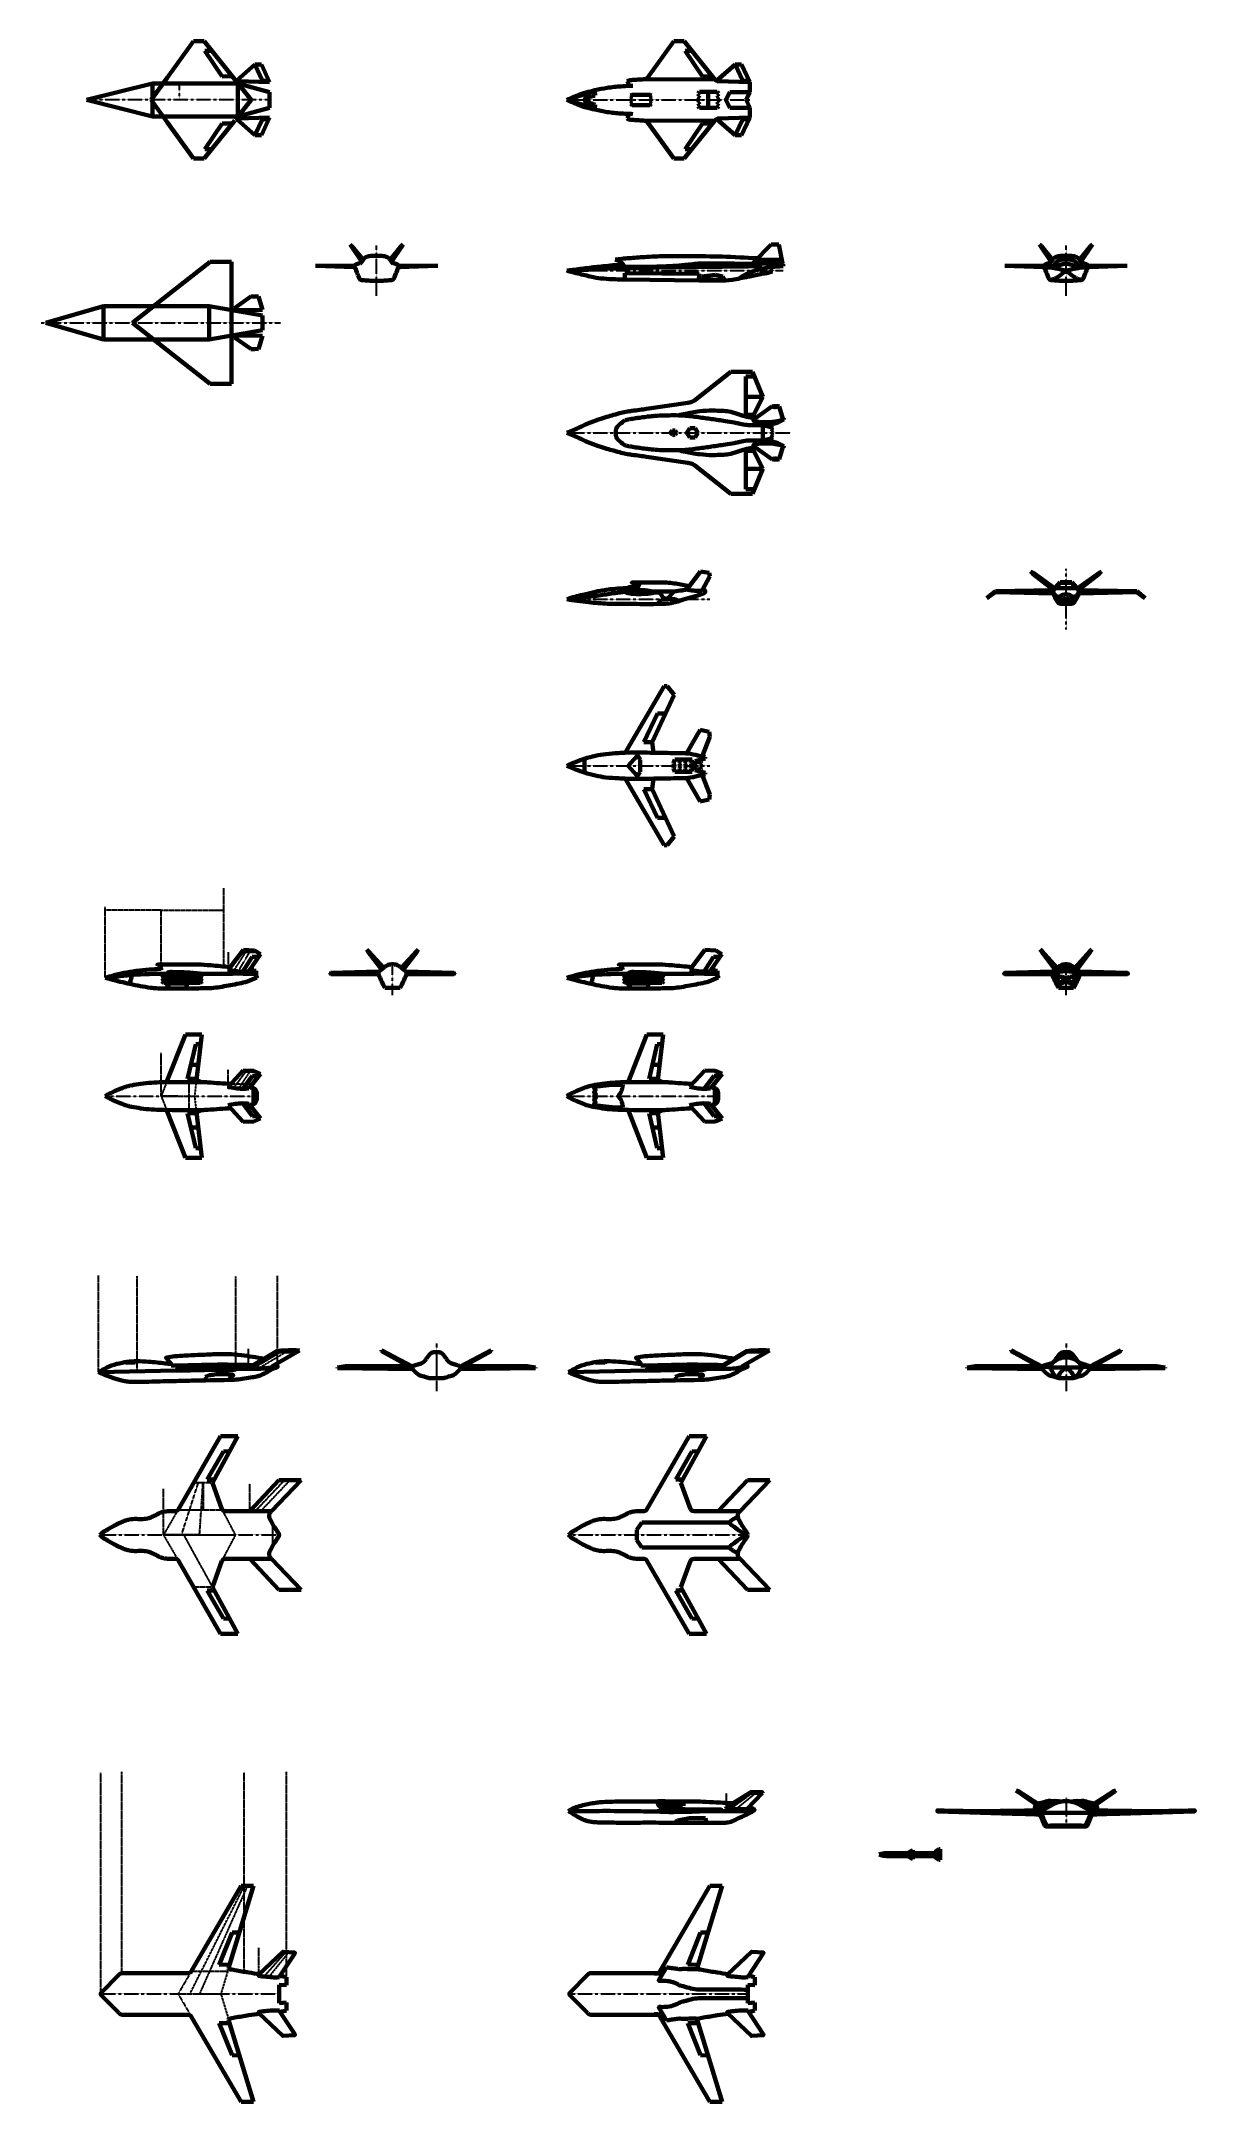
# Model space of a CAD drawing. Header units: millimetres. Extents: x 24294 to 1932156, y -475559 to 1027176.
# Drawn here: x 36124 to 105441, y -168742 to -44936 of the extents above; entities that cross this region are included whole.
import ezdxf

# ---------------------------------------------------------------- set-up
doc = ezdxf.new("R2010")
doc.units = ezdxf.units.MM
doc.linetypes.add('CENTER', pattern=[2, 1.25, -0.25, 0.25, -0.25])
doc.linetypes.add('DASHED', pattern=[0.75, 0.5, -0.25])
for name, color, linetype, lineweight in [('_axes (Оси)', 6, 'CENTER', 30), ('_basic (Основной)', 4, 'Continuous', 60), ('_invisible (Невидимый)', 1, 'DASHED', 30)]:
    doc.layers.add(name, color=color, linetype=linetype, lineweight=lineweight)

msp = doc.modelspace()

# ---------------------------------------------------------------- linework, layer by layer
at = {"layer": '_axes (Оси)', "transparency": 33554687}
for p, q in [((45370.939, -47474.304), (43446.279, -47474.304)), ((44408.609, -47474.304), (44408.609, -48464.304)), ((49848.755, -48464.304), (38848.676, -48464.304)), ((67704.313, -48464.304), (78704.392, -48464.304)), ((56277.082, -60240.82), (56277.082, -57201.162)), ((97704.313, -60240.82), (97704.313, -57201.162)), ((67704.313, -58720.991), (80704.385, -58720.991)), ((36124.394, -61855.019), (50497.765, -61855.019)), ((67704.313, -68464.75), (81141.683, -68464.75)), ((97704.313, -80287.45), (97704.313, -76642.944)), ((67704.313, -78465.197), (76298.156, -78465.197)), ((67704.313, -88465.197), (76304.395, -88465.197)), ((57232.197, -102247.041), (57232.197, -100287.173)), ((97704.313, -102247.041), (97704.313, -100287.173)), ((39976.474, -108315.34), (49076.474, -108315.34)), ((67704.313, -108315.34), (76804.313, -108315.34)), ((59868.286, -123178.759), (59868.286, -126048.245)), ((97704.313, -123178.759), (97704.313, -126048.245)), ((39645.21, -134687.199), (50422.151, -134687.199)), ((67801.023, -134687.199), (78577.964, -134687.199)), ((97704.313, -150485.722), (97704.313, -152289.453)), ((86479.304, -153889.218), (90139.283, -153889.218)), ((39705.162, -162258.517), (50421.839, -162258.517)), ((67860.975, -162258.517), (78577.652, -162258.517))]:
    msp.add_line(p, q, dxfattribs=at)
at = {"layer": '_basic (Основной)', "transparency": 33554687}
for p, q in [((43692.506, -47132.725), (45275.89, -44936.175)), ((45275.89, -44936.175), (45907.941, -44936.175)), ((45591.915, -44936.175), (45275.89, -44936.175)), ((45907.941, -44936.175), (47754.19, -47230.983)), ((45955.243, -45512.608), (46367.46, -45507.337)), ((47007.754, -47052.94), (45955.243, -45512.608)), ((72548.143, -47132.725), (74131.526, -44936.175)), ((74131.526, -44936.175), (74763.577, -44936.175)), ((74763.577, -44936.175), (76609.827, -47230.983)), ((74810.88, -45512.608), (75223.096, -45507.337)), ((75863.391, -47052.94), (74810.88, -45512.608)), ((47873.059, -47300.254), (48970.343, -46341.939)), ((48970.343, -46341.939), (49355.807, -46341.939)), ((48970.343, -46341.939), (49424.505, -47314.043)), ((49163.075, -46341.939), (48970.343, -46341.939)), ((49355.807, -46341.939), (49848.755, -47403.111)), ((76728.696, -47300.254), (77825.98, -46341.939)), ((77825.98, -46341.939), (78211.444, -46341.939)), ((77825.98, -46341.939), (78280.142, -47314.043)), ((78211.444, -46341.939), (78704.392, -47403.111)), ((38848.676, -48464.304), (42809.407, -47474.304)), ((43692.506, -47132.725), (42732.638, -48464.304)), ((42809.407, -47474.304), (42809.407, -49454.304)), ((42809.407, -47474.304), (47932.472, -47474.304)), ((47007.754, -47052.94), (47605.671, -47046.38)), ((47754.19, -47230.983), (48746.437, -48464.304)), ((47873.059, -47300.254), (47932.472, -47346.16)), ((49848.755, -47403.111), (47932.472, -47346.16)), ((47932.472, -47474.304), (47932.472, -49454.304)), ((47932.472, -47474.304), (49848.755, -47992.947)), ((49424.505, -47314.043), (49803.798, -47306.332)), ((49848.755, -47992.947), (49848.755, -48935.661)), ((69399.088, -47972.614), (69404.658, -48192.002)), ((71337.878, -47341.089), (71476.594, -47622.447)), ((71633.117, -48149.688), (71535.054, -48206.02)), ((71633.117, -48262.352), (71535.054, -48206.02)), ((71633.117, -48262.352), (71535.054, -48318.684)), ((72692.865, -48149.688), (71633.117, -48149.688)), ((72393.003, -47211.253), (76609.827, -47230.983)), ((72692.865, -48149.688), (72790.928, -48206.02)), ((72692.865, -48262.352), (72790.928, -48206.02)), ((72692.865, -48262.352), (72790.928, -48318.684)), ((75594.019, -48080.443), (75680.672, -47985.575)), ((75594.019, -48080.443), (75680.672, -48175.311)), ((75594.019, -48270.178), (75680.672, -48175.311)), ((75594.019, -48270.178), (75680.672, -48365.046)), ((76735.044, -47985.575), (75680.672, -47985.575)), ((75863.391, -47052.94), (76461.308, -47046.38)), ((76207.858, -47985.575), (76207.858, -48464.304)), ((76821.696, -48080.443), (76735.044, -47985.575)), ((76821.696, -48080.443), (76735.044, -48175.311)), ((76821.696, -48270.178), (76735.044, -48175.311)), ((76821.696, -48270.178), (76735.044, -48365.046)), ((76788.109, -47346.16), (78704.392, -47403.111)), ((77499.553, -47992.947), (77264.145, -48464.304)), ((78704.392, -47992.947), (77499.553, -47992.947)), ((78280.142, -47314.043), (78659.435, -47306.332)), ((78704.392, -47992.947), (78491.758, -48464.304)), ((78704.392, -47403.111), (78704.392, -47992.947)), ((38848.676, -48464.304), (42809.407, -49454.304)), ((42732.638, -48464.304), (43692.506, -49795.882)), ((42809.407, -49454.304), (47932.472, -49454.304)), ((47791.652, -49653.867), (48746.437, -48464.304)), ((47932.472, -49454.304), (49848.755, -48935.661)), ((69399.088, -48955.994), (69404.658, -48736.606)), ((71337.878, -49587.518), (71476.594, -49306.161)), ((71633.117, -48375.016), (71535.054, -48318.684)), ((71633.117, -48375.016), (71535.054, -48431.348)), ((71592.424, -48464.304), (71535.054, -48431.348)), ((71592.424, -48464.304), (71535.054, -48497.26)), ((71633.117, -48553.592), (71535.054, -48497.26)), ((71633.117, -48553.592), (71535.054, -48609.924)), ((71633.117, -48666.256), (71535.054, -48609.924)), ((71633.117, -48666.256), (71535.054, -48722.588)), ((71633.117, -48778.92), (71535.054, -48722.588)), ((72692.865, -48778.92), (71633.117, -48778.92)), ((72692.865, -48375.016), (72790.928, -48318.684)), ((72692.865, -48375.016), (72790.928, -48431.348)), ((72692.865, -48553.592), (72790.928, -48497.26)), ((72692.865, -48553.592), (72790.928, -48609.924)), ((72692.865, -48666.256), (72790.928, -48609.924)), ((72692.865, -48666.256), (72790.928, -48722.588)), ((72692.865, -48778.92), (72790.928, -48722.588)), ((72733.558, -48464.304), (72790.928, -48431.348)), ((72733.558, -48464.304), (72790.928, -48497.26)), ((75593.933, -48464.304), (75680.672, -48365.046)), ((75593.933, -48464.304), (75680.672, -48563.562)), ((75594.019, -48658.429), (75680.672, -48563.562)), ((75594.019, -48658.429), (75680.672, -48753.297)), ((75594.019, -48848.165), (75680.672, -48753.297)), ((75594.019, -48848.165), (75680.672, -48943.033)), ((76735.044, -48943.033), (75680.672, -48943.033)), ((76207.858, -48943.033), (76207.858, -48464.304)), ((76821.782, -48464.304), (76735.044, -48365.046)), ((76821.782, -48464.304), (76735.044, -48563.562)), ((76821.696, -48658.429), (76735.044, -48563.562)), ((76821.696, -48658.429), (76735.044, -48753.297)), ((76821.696, -48848.165), (76735.044, -48753.297)), ((76821.696, -48848.165), (76735.044, -48943.033)), ((77499.553, -48935.661), (77264.145, -48464.304)), ((78704.392, -48935.661), (77499.553, -48935.661)), ((78704.392, -48935.661), (78491.758, -48464.304)), ((78704.392, -49525.497), (78704.392, -48935.661)), ((43692.506, -49795.882), (45275.89, -51992.433)), ((45907.941, -51992.433), (47754.19, -49697.624)), ((47007.754, -49875.668), (45955.243, -51416)), ((47007.754, -49875.668), (47605.671, -49882.227)), ((47873.059, -49628.354), (47932.472, -49582.447)), ((47873.059, -49628.354), (48970.343, -50586.669)), ((49848.755, -49525.497), (47932.472, -49582.447)), ((48970.343, -50586.669), (49424.505, -49614.565)), ((48970.343, -50586.669), (49355.807, -50586.669)), ((49355.807, -50586.669), (49848.755, -49525.497)), ((49424.505, -49614.565), (49803.798, -49622.276)), ((72393.003, -49717.355), (76609.827, -49697.624)), ((72548.143, -49795.882), (74131.526, -51992.433)), ((74763.577, -51992.433), (76609.827, -49697.624)), ((75863.391, -49875.668), (74810.88, -51416)), ((75863.391, -49875.668), (76461.308, -49882.227)), ((76728.696, -49628.354), (77825.98, -50586.669)), ((76788.109, -49582.447), (78704.392, -49525.497)), ((77825.98, -50586.669), (78280.142, -49614.565)), ((77825.98, -50586.669), (78211.444, -50586.669)), ((78211.444, -50586.669), (78704.392, -49525.497)), ((78280.142, -49614.565), (78659.435, -49622.276)), ((45275.89, -51992.433), (45907.941, -51992.433)), ((45955.243, -51416), (46367.46, -51421.271)), ((74131.526, -51992.433), (74763.577, -51992.433)), ((74810.88, -51416), (75223.096, -51421.271)), ((54688.715, -57140.921), (54761.81, -57268.747)), ((54688.715, -57140.921), (54798.412, -57252.945)), ((54761.81, -57268.747), (55380.772, -58188.762)), ((54798.412, -57252.945), (55464.997, -58062.941)), ((57755.752, -57252.945), (57089.167, -58062.941)), ((57792.354, -57268.747), (57173.392, -58188.762)), ((57865.449, -57140.921), (57755.752, -57252.945)), ((57865.449, -57140.921), (57792.354, -57268.747)), ((78905.448, -58255.196), (79980.737, -57155.906)), ((79092.58, -58063.887), (80627.154, -58063.887)), ((79980.737, -57155.906), (80439.852, -57155.906)), ((80439.852, -57155.906), (80671.88, -58280.7)), ((96115.946, -57140.921), (96189.041, -57268.747)), ((96115.946, -57140.921), (96225.643, -57252.945)), ((96189.041, -57268.747), (96808.003, -58188.762)), ((96225.643, -57252.945), (96892.228, -58062.941)), ((99182.983, -57252.945), (98516.398, -58062.941)), ((99219.585, -57268.747), (98600.623, -58188.762)), ((99292.68, -57140.921), (99182.983, -57252.945)), ((99292.68, -57140.921), (99219.585, -57268.747)), ((44077.134, -59913.343), (46268.789, -58192.267)), ((46268.789, -58192.267), (47564.509, -58192.267)), ((46916.649, -58192.267), (46268.789, -58192.267)), ((47564.509, -58192.267), (47557.507, -60957.632)), ((54935.349, -58403.706), (52603.006, -58437.066)), ((52603.006, -58437.066), (54913.877, -58513.082)), ((57618.816, -58403.706), (59951.158, -58437.066)), ((59951.158, -58437.066), (57640.288, -58513.082)), ((71200.303, -58878.611), (71194.701, -59251.834)), ((75654.032, -58921.554), (71200.303, -58878.611)), ((71215.311, -59252.143), (75650.114, -59318.609)), ((75654.032, -58921.554), (75648.082, -59318.578)), ((76639.957, -58969.45), (75817.654, -59079.38)), ((75817.654, -59079.38), (75941.414, -59274.508)), ((75941.414, -59274.508), (76994.733, -59274.508)), ((77079.989, -59082.128), (76639.957, -58969.45)), ((76994.733, -59274.508), (77162.496, -59230.536)), ((77162.496, -59230.536), (77079.989, -59082.128)), ((78807.999, -58459.536), (79433.757, -58459.536)), ((79447.108, -58892.807), (79447.108, -58607.48)), ((79447.108, -58892.807), (79651.472, -58892.807)), ((79651.472, -58892.807), (80045.616, -58776.19)), ((79970.69, -58756.066), (80043.1, -58714.563)), ((80045.616, -58776.19), (79970.69, -58756.066)), ((79974.944, -58563.451), (80034.198, -58502.043)), ((80048.425, -58604.953), (79974.944, -58563.451)), ((79980.269, -58682.639), (80048.425, -58604.953)), ((80043.1, -58714.563), (79980.269, -58682.639)), ((80671.88, -58280.7), (80698, -58312.607)), ((80698, -58312.607), (80698, -58457.947)), ((96362.579, -58403.706), (94030.237, -58437.066)), ((94030.237, -58437.066), (96341.108, -58513.082)), ((99046.047, -58403.706), (101378.389, -58437.066)), ((101378.389, -58437.066), (99067.518, -58513.082)), ((44077.134, -59913.343), (41604.562, -61855.019)), ((47742.402, -60967.717), (48724.213, -60281.188)), ((48952.121, -60275.863), (48724.089, -60275.863)), ((48724.213, -60281.188), (49180.03, -60270.537)), ((49180.03, -60270.537), (49412.115, -61071.741)), ((36411.385, -61855.019), (39866.398, -60860.019)), ((36411.385, -61855.019), (39866.398, -62850.019)), ((39866.398, -60860.019), (39866.398, -62850.019)), ((39866.398, -60860.019), (46226.258, -60860.019)), ((41604.562, -61855.019), (44077.134, -63796.695)), ((46226.258, -60860.019), (46226.258, -62850.019)), ((46226.258, -60860.019), (49411.456, -61413.178)), ((47557.507, -60957.632), (47557.507, -62752.406)), ((47742.402, -60967.717), (47632.135, -61101.718)), ((49412.115, -61071.741), (47632.135, -61101.718)), ((48522.125, -61086.729), (47632.135, -61101.718)), ((49411.456, -61413.178), (49411.456, -61855.019)), ((49411.456, -62296.861), (49411.456, -61855.019)), ((39866.398, -62850.019), (46226.258, -62850.019)), ((46226.258, -62850.019), (49411.456, -62296.861)), ((47564.509, -65517.771), (47557.507, -62752.406)), ((49412.115, -62638.297), (47632.135, -62608.321)), ((48522.125, -62623.309), (47632.135, -62608.321)), ((47742.402, -62742.321), (47632.135, -62608.321)), ((47742.402, -62742.321), (48724.213, -63428.851)), ((49180.03, -63439.501), (49412.115, -62638.297)), ((44077.134, -63796.695), (46268.789, -65517.771)), ((48952.121, -63434.176), (48724.089, -63434.176)), ((48724.213, -63428.851), (49180.03, -63439.501)), ((46268.789, -65517.771), (47564.509, -65517.771)), ((75370.062, -66523.074), (77561.718, -64801.998)), ((77561.718, -64801.998), (78857.438, -64801.998)), ((78460.9, -65086.266), (78460.9, -67375.981)), ((78460.9, -65086.266), (78974.96, -65086.266)), ((78857.438, -64801.998), (79476.746, -66300.007)), ((72498.326, -67025.1), (74971.109, -66658.158)), ((78460.9, -66307.995), (79476.746, -66300.007)), ((79476.746, -66300.007), (78850.435, -67567.363)), ((78460.9, -67375.981), (78945.014, -67375.981)), ((79035.33, -67577.448), (80017.142, -66890.919)), ((79491.037, -68022.909), (79491.037, -68464.75)), ((79491.037, -68040.987), (79682.372, -68040.987)), ((79682.372, -68040.987), (80087.296, -68161.128)), ((80472.958, -66880.269), (80705.043, -67681.473)), ((80739.171, -67579.415), (80675.48, -67579.415)), ((80705.043, -67681.473), (80739.171, -67663.193)), ((80739.171, -67663.193), (80739.171, -67579.415)), ((74048.39, -68333.324), (73945.486, -68464.75)), ((74048.39, -68596.177), (73945.486, -68464.75)), ((74211.324, -68333.324), (74048.39, -68333.324)), ((74211.324, -68596.177), (74048.39, -68596.177)), ((74292.791, -68464.75), (74211.324, -68333.324)), ((74292.791, -68464.75), (74211.324, -68596.177)), ((75090.899, -68177.429), (74909.271, -68464.75)), ((75090.899, -68752.072), (74909.271, -68464.75)), ((75414.526, -68177.429), (75090.899, -68177.429)), ((75414.526, -68752.072), (75090.899, -68752.072)), ((75579.644, -68464.75), (75414.526, -68177.429)), ((75579.644, -68464.75), (75414.526, -68752.072)), ((79491.037, -68906.592), (79491.037, -68464.75)), ((79491.037, -68888.514), (79682.372, -68888.514)), ((79682.372, -68888.514), (80087.296, -68768.373)), ((80082.077, -68205.538), (80007.682, -68251.247)), ((80007.682, -68251.247), (80078.16, -68315.246)), ((80007.682, -68678.254), (80078.16, -68614.255)), ((80082.077, -68723.963), (80007.682, -68678.254)), ((80078.16, -68315.246), (80009.849, -68390.471)), ((80009.849, -68390.471), (80080.326, -68464.75)), ((80009.849, -68539.03), (80080.326, -68464.75)), ((80078.16, -68614.255), (80009.849, -68539.03)), ((80087.296, -68161.128), (80039.005, -68182.026)), ((80039.005, -68182.026), (80082.077, -68205.538)), ((80039.005, -68747.475), (80082.077, -68723.963)), ((80087.296, -68768.373), (80039.005, -68747.475)), ((80472.958, -70049.232), (80705.043, -69248.028)), ((80705.043, -69248.028), (80739.171, -69266.308)), ((80739.171, -69266.308), (80739.171, -69350.085)), ((72498.326, -69904.401), (74971.109, -70271.343)), ((75370.062, -70406.427), (77561.718, -72127.502)), ((78460.9, -71843.235), (78460.9, -69553.52)), ((78460.9, -69553.52), (78945.014, -69553.52)), ((79476.746, -70629.494), (78850.435, -69362.138)), ((79035.33, -69352.052), (80017.142, -70038.582)), ((80739.171, -69350.085), (80675.48, -69350.085)), ((78460.9, -70621.506), (79476.746, -70629.494)), ((78857.438, -72127.502), (79476.746, -70629.494)), ((77561.718, -72127.502), (78857.438, -72127.502)), ((78460.9, -71843.235), (78974.96, -71843.235)), ((71928.171, -77739.033), (71421.428, -77739.033)), ((71422.098, -77749.931), (71972.509, -77749.931)), ((71422.098, -77749.931), (71422.16, -77802.205)), ((72096.859, -77460.946), (71628.008, -77460.946)), ((71629.052, -77490.804), (71928.171, -77490.804)), ((71928.171, -77490.804), (71928.171, -77739.033)), ((71950.769, -77800.456), (72096.859, -77460.946)), ((74156.016, -77990.692), (72854.39, -77990.065)), ((73747.859, -78409.779), (74156.016, -77990.692)), ((74916.355, -77884.206), (75730.343, -76803.366)), ((75730.343, -76803.366), (76263.127, -76875.214)), ((76298.156, -77085.232), (75831.712, -77931.582)), ((76263.127, -76875.214), (76298.156, -77085.232)), ((93459.811, -77979.527), (92941.584, -78402.271)), ((96936.984, -77914.595), (93459.811, -77979.527)), ((95565.989, -76800.872), (95715.685, -76935.477)), ((95565.989, -76800.872), (95721.402, -76878.708)), ((95715.685, -76935.477), (96958.805, -77890.342)), ((95721.402, -76878.708), (97030.741, -77810.391)), ((97356.837, -77447.961), (96936.984, -77914.595)), ((96936.984, -77914.595), (96936.984, -78006.694)), ((97159.874, -77715.431), (97100.349, -77789.916)), ((97100.349, -77789.916), (97704.313, -77789.916)), ((97366.296, -77479.494), (97159.874, -77715.431)), ((97704.313, -77447.961), (97356.837, -77447.961)), ((97704.313, -77479.494), (97366.296, -77479.494)), ((97704.313, -77447.961), (98051.789, -77447.961)), ((97704.313, -77479.494), (98042.33, -77479.494)), ((98308.277, -77789.916), (97704.313, -77789.916)), ((98042.33, -77479.494), (98248.752, -77715.431)), ((98051.789, -77447.961), (98471.642, -77914.595)), ((98248.752, -77715.431), (98308.277, -77789.916)), ((99687.224, -76878.708), (98377.885, -77810.391)), ((99692.941, -76935.477), (98449.821, -77890.342)), ((98471.642, -77914.595), (98471.642, -78006.694)), ((98471.642, -77914.595), (101948.815, -77979.527)), ((99842.637, -76800.872), (99687.224, -76878.708)), ((99842.637, -76800.872), (99692.941, -76935.477)), ((101948.815, -77979.527), (102467.042, -78402.271)), ((68769.909, -78175.198), (68779.371, -78619.263)), ((73246.726, -78020.576), (71207.442, -78020.576)), ((72905.677, -78086.549), (73276.703, -78061.34)), ((73202.038, -78748.903), (73353.437, -78485.807)), ((73532.944, -78409.779), (73246.726, -78020.576)), ((73353.437, -78485.807), (74196.546, -78430.15)), ((73532.944, -78409.779), (73747.859, -78409.779)), ((74196.546, -78430.15), (74442.479, -78576.333)), ((93459.743, -78006.694), (92941.584, -78402.271)), ((93459.205, -78040.478), (92941.584, -78402.271)), ((96910.292, -78111.138), (93459.205, -78040.478)), ((96936.984, -78006.694), (93459.743, -78006.694)), ((96936.984, -78006.694), (96910.292, -78111.138)), ((98471.642, -78006.694), (101948.883, -78006.694)), ((98471.642, -78006.694), (98498.334, -78111.138)), ((98498.334, -78111.138), (101949.421, -78040.478)), ((101948.883, -78006.694), (102467.042, -78402.271)), ((101949.421, -78040.478), (102467.042, -78402.271)), ((71205.195, -87687.356), (73548.217, -83688.34)), ((73548.217, -83688.34), (73739.67, -83688.34)), ((73739.67, -83688.34), (74160.36, -84201.88)), ((72330.536, -87054.335), (73158.997, -85330.346)), ((74160.36, -84201.88), (72827.634, -87054.335)), ((73158.997, -85330.346), (73634.27, -85327.878)), ((74891.457, -87728.358), (75723.796, -86310.775)), ((75723.796, -86310.775), (76262.087, -86433.029)), ((76262.087, -86433.029), (76304.395, -86739.549)), ((71923.292, -87884.884), (71402.2, -88465.197)), ((72827.634, -87054.335), (72330.536, -87054.335)), ((72827.634, -87054.335), (72921.218, -87686.918)), ((76304.395, -86739.549), (75830.628, -87909.5)), ((68775.252, -88047.108), (68775.252, -88465.197)), ((68775.252, -88883.286), (68775.252, -88465.197)), ((71923.292, -89045.51), (71402.2, -88465.197)), ((72105.44, -88104.121), (72105.44, -88465.197)), ((72105.44, -88826.273), (72105.44, -88465.197)), ((74108.418, -88309.917), (74201.265, -88101.412)), ((74180.401, -88465.197), (74108.418, -88309.917)), ((74180.401, -88465.197), (74108.418, -88620.477)), ((74108.418, -88620.477), (74201.265, -88828.982)), ((74201.265, -88101.412), (74548.932, -88101.412)), ((74201.265, -88828.982), (74548.932, -88828.982)), ((74456.085, -88309.917), (74548.932, -88101.412)), ((74528.068, -88465.197), (74456.085, -88309.917)), ((74528.068, -88465.197), (74456.085, -88620.477)), ((74456.085, -88620.477), (74548.932, -88828.982)), ((74548.932, -88101.412), (74896.599, -88101.412)), ((74548.932, -88828.982), (74896.599, -88828.982)), ((74803.752, -88309.917), (74896.599, -88101.412)), ((74875.735, -88465.197), (74803.752, -88309.917)), ((74875.735, -88465.197), (74803.752, -88620.477)), ((74803.752, -88620.477), (74896.599, -88828.982)), ((74896.599, -88101.412), (75244.266, -88101.412)), ((74896.599, -88828.982), (75244.266, -88828.982)), ((75151.419, -88309.917), (75244.266, -88101.412)), ((75223.401, -88465.197), (75151.419, -88309.917)), ((75223.401, -88465.197), (75151.419, -88620.477)), ((75151.419, -88620.477), (75244.266, -88828.982)), ((76026.12, -88035.208), (75419.989, -88195.794)), ((75419.989, -88195.794), (75419.989, -88465.197)), ((75419.989, -88225.427), (75778.465, -88277.617)), ((75419.989, -88734.6), (75419.989, -88465.197)), ((75419.989, -88704.968), (75778.465, -88652.777)), ((76026.12, -88895.187), (75419.989, -88734.6)), ((75791.293, -88374.012), (75758.142, -88415.025)), ((75758.142, -88415.025), (75792.475, -88465.197)), ((75758.142, -88515.369), (75792.475, -88465.197)), ((75791.293, -88556.382), (75758.142, -88515.369)), ((75790.898, -88307.76), (75762.878, -88335.759)), ((75762.878, -88335.759), (75791.293, -88374.012)), ((75762.878, -88594.636), (75791.293, -88556.382)), ((75790.898, -88622.634), (75762.878, -88594.636)), ((75778.465, -88277.617), (75790.898, -88307.76)), ((75778.465, -88652.777), (75790.898, -88622.634)), ((76304.395, -90190.845), (75830.628, -89020.894)), ((76026.12, -87961.33), (76026.12, -88035.208)), ((76026.12, -88969.064), (76026.12, -88895.187)), ((71205.195, -89243.038), (73548.217, -93242.055)), ((72827.634, -89876.059), (72330.536, -89876.059)), ((72330.536, -89876.059), (73158.997, -91600.049)), ((72827.634, -89876.059), (72921.218, -89243.477)), ((74160.36, -92728.514), (72827.634, -89876.059)), ((74891.457, -89202.037), (75723.796, -90619.619)), ((76262.087, -90497.365), (76304.395, -90190.845)), ((73158.997, -91600.049), (73634.27, -91602.516)), ((75723.796, -90619.619), (76262.087, -90497.365)), ((73739.67, -93242.055), (74160.36, -92728.514)), ((73548.217, -93242.055), (73739.67, -93242.055)), ((47367.465, -100730.123), (48279.822, -99537.328)), ((48230.542, -100828.185), (48797.963, -99939.658)), ((48279.822, -99537.328), (48939.615, -99575.31)), ((49295.625, -99784.367), (48601.957, -100818.645)), ((48797.963, -99939.658), (49191.475, -99939.658)), ((48939.615, -99575.31), (49295.625, -99784.367)), ((55685.606, -99512.511), (55774.199, -99639.909)), ((55685.606, -99512.511), (55796.009, -99614.572)), ((55774.199, -99639.909), (56583.918, -100710.282)), ((55796.009, -99614.572), (56702.503, -100611.375)), ((58668.384, -99614.572), (57761.891, -100611.375)), ((58690.195, -99639.909), (57880.475, -100710.282)), ((58778.787, -99512.511), (58668.384, -99614.572)), ((58778.787, -99512.511), (58690.195, -99639.909)), ((75095, -100730.123), (76007.357, -99537.328)), ((75958.077, -100828.185), (76525.498, -99939.658)), ((76007.357, -99537.328), (76667.15, -99575.31)), ((77023.16, -99784.367), (76329.492, -100818.645)), ((76525.498, -99939.658), (76919.01, -99939.658)), ((76667.15, -99575.31), (77023.16, -99784.367)), ((96157.722, -99512.511), (96246.315, -99639.909)), ((96157.722, -99512.511), (96268.126, -99614.572)), ((96246.315, -99639.909), (97056.035, -100710.282)), ((96268.126, -99614.572), (97174.619, -100611.375)), ((99140.5, -99614.572), (98234.007, -100611.375)), ((99162.311, -99639.909), (98352.591, -100710.282)), ((99250.904, -99512.511), (99140.5, -99614.572)), ((99250.904, -99512.511), (99162.311, -99639.909)), ((43497.612, -101133.266), (43364.614, -101229.317)), ((43497.612, -101325.369), (43364.614, -101229.317)), ((43497.612, -101325.369), (43364.614, -101421.42)), ((43497.612, -101517.472), (43364.614, -101421.42)), ((43497.612, -101133.266), (45685.487, -101133.266)), ((43497.612, -101325.369), (45685.487, -101325.369)), ((43497.612, -101517.472), (45685.487, -101517.472)), ((45685.487, -101133.266), (45818.485, -101229.317)), ((45685.487, -101325.369), (45818.485, -101229.317)), ((45685.487, -101325.369), (45818.485, -101421.42)), ((45685.487, -101517.472), (45818.485, -101421.42)), ((48873.533, -100734.601), (48670.487, -100716.465)), ((49042.25, -100785.133), (48873.948, -100781.466)), ((49042.25, -100785.133), (49043.202, -101087.561)), ((56389.1, -100943.785), (53507.209, -100954.248)), ((56397.185, -100835.685), (53536.933, -100917.474)), ((53537.06, -100990.382), (56386.831, -101001.846)), ((56397.577, -100943.754), (56386.831, -101001.846)), ((56397.185, -100835.685), (56397.577, -100943.754)), ((58067.209, -100835.685), (58066.816, -100943.754)), ((58066.816, -100943.754), (58077.563, -101001.846)), ((58067.209, -100835.685), (60927.46, -100917.474)), ((58075.293, -100943.785), (60957.184, -100954.248)), ((60927.333, -100990.382), (58077.563, -101001.846)), ((71225.147, -101133.266), (71092.149, -101229.317)), ((71225.147, -101325.369), (71092.149, -101229.317)), ((71225.147, -101325.369), (71092.149, -101421.42)), ((71225.147, -101517.472), (71092.149, -101421.42)), ((71225.147, -101133.266), (73413.022, -101133.266)), ((71225.147, -101325.369), (73413.022, -101325.369)), ((71225.147, -101517.472), (73413.022, -101517.472)), ((73413.022, -101133.266), (73546.02, -101229.317)), ((73413.022, -101325.369), (73546.02, -101229.317)), ((73413.022, -101325.369), (73546.02, -101421.42)), ((73413.022, -101517.472), (73546.02, -101421.42)), ((76601.068, -100734.601), (76398.022, -100716.465)), ((76769.785, -100785.133), (76601.483, -100781.466)), ((76769.785, -100785.133), (76770.737, -101087.561)), ((96861.217, -100943.785), (93979.326, -100954.248)), ((96869.301, -100835.685), (94009.05, -100917.474)), ((94009.177, -100990.382), (96858.947, -101001.846)), ((96869.693, -100943.754), (96858.947, -101001.846)), ((96869.301, -100835.685), (96869.693, -100943.754)), ((98539.325, -100835.685), (98538.933, -100943.754)), ((98538.933, -100943.754), (98549.679, -101001.846)), ((98539.325, -100835.685), (101399.576, -100917.474)), ((98547.409, -100943.785), (101429.301, -100954.248)), ((101399.449, -100990.382), (98549.679, -101001.846)), ((43773.623, -101545.033), (44801.354, -101545.033)), ((56779.279, -101817.014), (57232.197, -101817.014)), ((57685.115, -101817.014), (57232.197, -101817.014)), ((71501.158, -101545.033), (72528.889, -101545.033)), ((97251.395, -101817.014), (97704.313, -101817.014)), ((98157.231, -101817.014), (97704.313, -101817.014)), ((44791.745, -104606.561), (43660.89, -107479.431)), ((44791.745, -104606.561), (45775.01, -104606.561)), ((45410.677, -105189.329), (44923.457, -107277.773)), ((45705.952, -105189.329), (45410.677, -105189.329)), ((45775.01, -104606.561), (45450.981, -107340.977)), ((72519.584, -104606.561), (71388.729, -107479.431)), ((72519.584, -104606.561), (73502.849, -104606.561)), ((73138.516, -105189.329), (72651.296, -107277.773)), ((73433.791, -105189.329), (73138.516, -105189.329)), ((73502.849, -104606.561), (73178.821, -107340.977)), ((45120.919, -106431.361), (45558.771, -106431.361)), ((72848.758, -106431.361), (73286.61, -106431.361)), ((44923.457, -107277.773), (45458.152, -107280.462)), ((45450.981, -107340.977), (45756.179, -107471.115)), ((47353.176, -107757.318), (48266.574, -106770.6)), ((48231.804, -107879.135), (48827.659, -107102.909)), ((48266.574, -106770.6), (48899.518, -106793.6)), ((49303.975, -106975.141), (48604.651, -107854.554)), ((48827.659, -107102.909), (49202.372, -107102.909)), ((48899.518, -106793.6), (49303.975, -106975.141)), ((72651.296, -107277.773), (73185.992, -107280.462)), ((73178.821, -107340.977), (73484.018, -107471.115)), ((75081.015, -107757.318), (75994.414, -106770.6)), ((75959.643, -107879.135), (76555.499, -107102.909)), ((75994.414, -106770.6), (76627.358, -106793.6)), ((77031.814, -106975.141), (76332.49, -107854.554)), ((76555.499, -107102.909), (76930.211, -107102.909)), ((76627.358, -106793.6), (77031.814, -106975.141)), ((47353.176, -108873.362), (48266.574, -109860.08)), ((48231.804, -108751.544), (48827.659, -109527.771)), ((49303.975, -109655.538), (48604.651, -108776.125)), ((75081.015, -108873.362), (75994.414, -109860.08)), ((75959.643, -108751.544), (76555.499, -109527.771)), ((77031.814, -109655.538), (76332.49, -108776.125)), ((44791.745, -112024.119), (43660.89, -109151.249)), ((44923.457, -109352.907), (45458.152, -109350.218)), ((45410.677, -111441.35), (44923.457, -109352.907)), ((45450.981, -109289.703), (45756.179, -109159.564)), ((45775.01, -112024.119), (45450.981, -109289.703)), ((48266.574, -109860.08), (48899.518, -109837.08)), ((48827.659, -109527.771), (49202.372, -109527.771)), ((48899.518, -109837.08), (49303.975, -109655.538)), ((72519.584, -112024.119), (71388.729, -109151.249)), ((72651.296, -109352.907), (73185.992, -109350.218)), ((73138.516, -111441.35), (72651.296, -109352.907)), ((73178.821, -109289.703), (73484.018, -109159.564)), ((73502.849, -112024.119), (73178.821, -109289.703)), ((75994.414, -109860.08), (76627.358, -109837.08)), ((76555.499, -109527.771), (76930.211, -109527.771)), ((76627.358, -109837.08), (77031.814, -109655.538)), ((45120.919, -110199.319), (45558.771, -110199.319)), ((72848.758, -110199.319), (73286.61, -110199.319)), ((44791.745, -112024.119), (45775.01, -112024.119)), ((45705.952, -111441.35), (45410.677, -111441.35)), ((72519.584, -112024.119), (73502.849, -112024.119)), ((73433.791, -111441.35), (73138.516, -111441.35)), ((50306.299, -123659.011), (48584.444, -124699.014)), ((48584.746, -124643.269), (50293.452, -123630.892)), ((51639.061, -123595.345), (49988.371, -124557.029)), ((50306.299, -123659.011), (50290.63, -123632.564)), ((56572.014, -123572.377), (58398.697, -124538.07)), ((56572.014, -123572.377), (56572.014, -123645.449)), ((56572.014, -123645.449), (58218.672, -124538.219)), ((63164.558, -123572.377), (61337.875, -124538.07)), ((63164.558, -123645.449), (61517.9, -124538.219)), ((63164.558, -123572.377), (63164.558, -123645.449)), ((78543.507, -123659.011), (76821.652, -124699.014)), ((76821.954, -124643.269), (78530.66, -123630.892)), ((79876.269, -123595.345), (78225.579, -124557.029)), ((78543.507, -123659.011), (78527.838, -123632.564)), ((94408.041, -123572.377), (96234.724, -124538.07)), ((94408.041, -123572.377), (94408.041, -123645.449)), ((94408.041, -123645.449), (96054.699, -124538.219)), ((101000.585, -123572.377), (99173.902, -124538.07)), ((101000.585, -123645.449), (99353.927, -124538.219)), ((101000.585, -123572.377), (101000.585, -123645.449)), ((39563.815, -124903.137), (44224.627, -124795.321)), ((41163.728, -124303.571), (41306.382, -124339.88)), ((41306.382, -124339.88), (41777.71, -124328.977)), ((41777.71, -124328.977), (41920.13, -124248.985)), ((44234.618, -124817.341), (44224.627, -124795.321)), ((44234.618, -124817.341), (46800.057, -124766.639)), ((44247.943, -124767.36), (46569.976, -124711.793)), ((46569.976, -124711.793), (46795.84, -124736.178)), ((46795.84, -124736.178), (46800.057, -124766.639)), ((47816.073, -124726.764), (47068.923, -124667.141)), ((47816.073, -124726.764), (48584.444, -124699.014)), ((47816.073, -124726.764), (47816.468, -124743.845)), ((48584.746, -124643.269), (48584.444, -124699.014)), ((50320.299, -124549.351), (49988.371, -124557.029)), ((49988.371, -124557.029), (49989.491, -124605.444)), ((54415.91, -124541.367), (53918.15, -124614.321)), ((54405.277, -124576.049), (53918.15, -124614.321)), ((53918.15, -124614.321), (53918.15, -124664.063)), ((54412.593, -124624.271), (53918.15, -124664.063)), ((58448.257, -124728.616), (53918.15, -124664.063)), ((58421.225, -124577.845), (54405.277, -124576.049)), ((58421.225, -124654.115), (54412.593, -124624.271)), ((58421.225, -124538.051), (54415.91, -124541.367)), ((58421.225, -124577.845), (58420.657, -124654.111)), ((58421.225, -124577.845), (58421.192, -124538.051)), ((58448.257, -124728.616), (58421.225, -124654.115)), ((61288.316, -124728.616), (61315.348, -124654.115)), ((61288.316, -124728.616), (65818.423, -124664.063)), ((61315.348, -124538.051), (65320.662, -124541.367)), ((61315.348, -124577.845), (61315.381, -124538.051)), ((61315.348, -124577.845), (65331.296, -124576.049)), ((61315.348, -124577.845), (61315.915, -124654.111)), ((61315.348, -124654.115), (65323.979, -124624.271)), ((65320.662, -124541.367), (65818.423, -124614.321)), ((65323.979, -124624.271), (65818.423, -124664.063)), ((65331.296, -124576.049), (65818.423, -124614.321)), ((65818.423, -124614.321), (65818.423, -124664.063)), ((67801.023, -124903.137), (72461.835, -124795.321)), ((69400.936, -124303.571), (69543.59, -124339.88)), ((69543.59, -124339.88), (70014.918, -124328.977)), ((70014.918, -124328.977), (70157.338, -124248.985)), ((72471.826, -124817.341), (72461.835, -124795.321)), ((72471.826, -124817.341), (75037.265, -124766.639)), ((72485.151, -124767.36), (74807.184, -124711.793)), ((74807.184, -124711.793), (75033.048, -124736.178)), ((75033.048, -124736.178), (75037.265, -124766.639)), ((76053.281, -124726.764), (75306.131, -124667.141)), ((76053.281, -124726.764), (76821.652, -124699.014)), ((76053.281, -124726.764), (76053.676, -124743.845)), ((76821.954, -124643.269), (76821.652, -124699.014)), ((78557.507, -124549.351), (78225.579, -124557.029)), ((78225.579, -124557.029), (78226.699, -124605.444)), ((92251.937, -124541.367), (91754.177, -124614.321)), ((92241.304, -124576.049), (91754.177, -124614.321)), ((91754.177, -124614.321), (91754.177, -124664.063)), ((92248.62, -124624.271), (91754.177, -124664.063)), ((96284.283, -124728.616), (91754.177, -124664.063)), ((96257.252, -124577.845), (92241.304, -124576.049)), ((96257.252, -124654.115), (92248.62, -124624.271)), ((96257.252, -124538.051), (92251.937, -124541.367)), ((96257.252, -124577.845), (96256.684, -124654.111)), ((96257.252, -124577.845), (96257.219, -124538.051)), ((96284.283, -124728.616), (96257.252, -124654.115)), ((99124.343, -124728.616), (99151.374, -124654.115)), ((99124.343, -124728.616), (103654.449, -124664.063)), ((99151.374, -124538.051), (103156.689, -124541.367)), ((99151.374, -124577.845), (99151.407, -124538.051)), ((99151.374, -124577.845), (103167.323, -124576.049)), ((99151.374, -124577.845), (99151.942, -124654.111)), ((99151.374, -124654.115), (103160.006, -124624.271)), ((103156.689, -124541.367), (103654.449, -124614.321)), ((103160.006, -124624.271), (103654.449, -124664.063)), ((103167.323, -124576.049), (103654.449, -124614.321)), ((103654.449, -124614.321), (103654.449, -124664.063)), ((46197.769, -125088.245), (45977.838, -125182.246)), ((45977.838, -125182.246), (46051.268, -125296.952)), ((46051.268, -125296.952), (46053.047, -125398.721)), ((47411.041, -125290.304), (47440.471, -125368.515)), ((74434.977, -125088.245), (74215.046, -125182.246)), ((74215.046, -125182.246), (74288.476, -125296.952)), ((74288.476, -125296.952), (74290.255, -125398.721)), ((75648.249, -125290.304), (75677.679, -125368.515)), ((44346.172, -133175.646), (46904.528, -128750.961)), ((47944.305, -128750.961), (46411.31, -131545.034)), ((46904.528, -128750.961), (47944.305, -128750.961)), ((72501.985, -133175.646), (75060.341, -128750.961)), ((76100.118, -128750.961), (74567.123, -131545.034)), ((75060.341, -128750.961), (76100.118, -128750.961)), ((47071.967, -129661.76), (46097.885, -131359.243)), ((47446.083, -129659.032), (47071.967, -129661.76)), ((75227.779, -129661.76), (74253.698, -131359.243)), ((75601.896, -129659.032), (75227.779, -129661.76)), ((46097.885, -131359.243), (46513.246, -131359.243)), ((46411.31, -131545.034), (46986.083, -133131.496)), ((48654.614, -133255.333), (50407.573, -131392.307)), ((51753.964, -131392.307), (49964.871, -133259.473)), ((50407.573, -131392.307), (51753.964, -131392.307)), ((74253.698, -131359.243), (74669.059, -131359.243)), ((74567.123, -131545.034), (75141.896, -133131.496)), ((76810.426, -133255.333), (78563.385, -131392.307)), ((79909.777, -131392.307), (78120.683, -133259.473)), ((78563.385, -131392.307), (79909.777, -131392.307)), ((47195.268, -133250.723), (48654.614, -133255.333)), ((48654.614, -133255.333), (49964.871, -133259.473)), ((75351.081, -133250.723), (76810.426, -133255.333)), ((76810.426, -133255.333), (78120.683, -133259.473)), ((43752.162, -134687.199), (43752.162, -134687.199)), ((43752.162, -134687.199), (43752.162, -134687.199)), ((71907.975, -134382.551), (72210.398, -133936.168)), ((71907.975, -134687.199), (71907.975, -134382.551)), ((71907.975, -134687.199), (71907.975, -134687.199)), ((71907.975, -134687.199), (71907.975, -134991.848)), ((71907.975, -134687.199), (71907.975, -134687.199)), ((72210.398, -133936.168), (77477.004, -133935.008)), ((47195.268, -136123.676), (48654.614, -136119.065)), ((48654.614, -136119.065), (49964.871, -136114.926)), ((48654.614, -136119.065), (50407.573, -137982.092)), ((51753.964, -137982.092), (49964.871, -136114.926)), ((71907.975, -134991.848), (72210.398, -135438.231)), ((72210.398, -135438.231), (77477.004, -135439.39)), ((75351.081, -136123.676), (76810.426, -136119.065)), ((76810.426, -136119.065), (78120.683, -136114.926)), ((76810.426, -136119.065), (78563.385, -137982.092)), ((79909.777, -137982.092), (78120.683, -136114.926)), ((44346.172, -136198.753), (46904.528, -140623.438)), ((46411.31, -137829.365), (46986.083, -136242.902)), ((72501.985, -136198.753), (75060.341, -140623.438)), ((74567.123, -137829.365), (75141.896, -136242.902)), ((47071.967, -139712.639), (46097.885, -138015.156)), ((46097.885, -138015.156), (46513.246, -138015.156)), ((47944.305, -140623.438), (46411.31, -137829.365)), ((50407.573, -137982.092), (51753.964, -137982.092)), ((75227.779, -139712.639), (74253.698, -138015.156)), ((74253.698, -138015.156), (74669.059, -138015.156)), ((76100.118, -140623.438), (74567.123, -137829.365)), ((78563.385, -137982.092), (79909.777, -137982.092)), ((47446.083, -139715.366), (47071.967, -139712.639)), ((75601.896, -139715.366), (75227.779, -139712.639)), ((46904.528, -140623.438), (47944.305, -140623.438)), ((75060.341, -140623.438), (76100.118, -140623.438)), ((73364.768, -150955.427), (73337.62, -150754.495)), ((73629.756, -151062.908), (73364.768, -150955.427)), ((78737.701, -150175.446), (77294.558, -151092.532)), ((78727.532, -150152.138), (77296.763, -151041.825)), ((78529.532, -151161.142), (79468.643, -150170.951)), ((79468.643, -150170.951), (79468.643, -150156.911)), ((94712.756, -150031.654), (94779.365, -150105.008)), ((94712.756, -150031.654), (94848.692, -150079.199)), ((94779.365, -150105.008), (95903.461, -150876.631)), ((94848.692, -150079.199), (96034.472, -150830.515)), ((100559.934, -150079.199), (99374.154, -150830.515)), ((100629.262, -150105.008), (99505.165, -150876.631)), ((100695.87, -150031.654), (100559.934, -150079.199)), ((100695.87, -150031.654), (100629.262, -150105.008)), ((76255.673, -151208.314), (73192.853, -151284.57)), ((73196.588, -151266.316), (76243.943, -151192.364)), ((74356.791, -151833.132), (74251.526, -151927.251)), ((74251.526, -151927.251), (74251.528, -151973.43)), ((75075.792, -151703.757), (74356.791, -151833.132)), ((76041.648, -151700.065), (75075.792, -151703.757)), ((76612.462, -151230.953), (75678.778, -151292.299)), ((76030.735, -151975.315), (76074.954, -151903.025)), ((76074.954, -151903.025), (76041.648, -151700.065)), ((96213.466, -151373.747), (89971.034, -151271.191)), ((97704.313, -151374.231), (96213.466, -151373.747)), ((97704.313, -152194.109), (96543.103, -152194.109)), ((97704.313, -151374.231), (99195.16, -151373.747)), ((97704.313, -152194.109), (98865.523, -152194.109)), ((99195.16, -151373.747), (105437.592, -151271.191)), ((45080.122, -161009.048), (48143.231, -155775.061)), ((48877.063, -155775.061), (47387.476, -160708.035)), ((48143.231, -155775.061), (48877.063, -155775.061)), ((73235.934, -161009.048), (76299.044, -155775.061)), ((77032.876, -155775.061), (75543.289, -160708.035)), ((76299.044, -155775.061), (77032.876, -155775.061)), ((47592.528, -158568.612), (46822.585, -160507.769)), ((48034.821, -158564.262), (47592.528, -158568.612)), ((75748.341, -158568.612), (74978.397, -160507.769)), ((76190.634, -158564.262), (75748.341, -158568.612)), ((46822.585, -160507.769), (47451.014, -160497.623)), ((47387.476, -160708.035), (47389.152, -160768.343)), ((49204.742, -161103.149), (50642.757, -159738.439)), ((51355.421, -159831.454), (50445.426, -161223.579)), ((50671.535, -159730.987), (51345.922, -159773.901)), ((73242.792, -161431.425), (73695.478, -160660.801)), ((74978.397, -160507.769), (75606.826, -160497.623)), ((75543.289, -160708.035), (75544.964, -160768.343)), ((77360.555, -161103.149), (78798.57, -159738.439)), ((79511.234, -159831.454), (78601.238, -161223.579)), ((78827.347, -159730.987), (79501.735, -159773.901)), ((39731.157, -162187.39), (40785.736, -161118.839)), ((40974.641, -161009.048), (45080.122, -161009.048)), ((50430.603, -161707.259), (50421.839, -162258.517)), ((50855.635, -161739.518), (50430.603, -161707.259)), ((50445.426, -161223.579), (50444.309, -161255.959)), ((50855.635, -161261.016), (50855.635, -161739.518)), ((67886.969, -162187.39), (68941.548, -161118.839)), ((69130.453, -161009.048), (73235.934, -161009.048)), ((78586.416, -161707.259), (78577.652, -162258.517)), ((79011.448, -161739.518), (78586.416, -161707.259)), ((78601.238, -161223.579), (78600.122, -161255.959)), ((79011.448, -161261.016), (79011.448, -161739.518)), ((39731.157, -162329.643), (40785.736, -163398.195)), ((49204.742, -163413.885), (50642.757, -164778.594)), ((50430.603, -162809.775), (50421.839, -162258.517)), ((50855.635, -162777.516), (50430.603, -162809.775)), ((50445.426, -163293.455), (50444.309, -163261.074)), ((51355.421, -164685.579), (50445.426, -163293.455)), ((50855.635, -163256.017), (50855.635, -162777.516)), ((67886.969, -162329.643), (68941.548, -163398.195)), ((73242.792, -163085.608), (73695.478, -163856.233)), ((77360.555, -163413.885), (78798.57, -164778.594)), ((78586.416, -162809.775), (78577.652, -162258.517)), ((79011.448, -162777.516), (78586.416, -162809.775)), ((78601.238, -163293.455), (78600.122, -163261.074)), ((79511.234, -164685.579), (78601.238, -163293.455)), ((79011.448, -163256.017), (79011.448, -162777.516)), ((40974.641, -163507.985), (45080.122, -163507.985)), ((45080.122, -163507.985), (48143.231, -168741.973)), ((47592.528, -165948.421), (46822.585, -164009.264)), ((46822.585, -164009.264), (47451.014, -164019.411)), ((47387.476, -163808.998), (47389.152, -163748.691)), ((48877.063, -168741.973), (47387.476, -163808.998)), ((69130.453, -163507.985), (73235.934, -163507.985)), ((73235.934, -163507.985), (76299.044, -168741.973)), ((75748.341, -165948.421), (74978.397, -164009.264)), ((74978.397, -164009.264), (75606.826, -164019.411)), ((75543.289, -163808.998), (75544.964, -163748.691)), ((77032.876, -168741.973), (75543.289, -163808.998)), ((50671.535, -164786.046), (51345.922, -164743.132)), ((78827.347, -164786.046), (79501.735, -164743.132)), ((48034.821, -165952.771), (47592.528, -165948.421)), ((76190.634, -165952.771), (75748.341, -165948.421)), ((48143.231, -168741.973), (48877.063, -168741.973)), ((76299.044, -168741.973), (77032.876, -168741.973))]:
    msp.add_line(p, q, dxfattribs=at)
at = {"layer": '_basic (Основной)', "color": 2, "transparency": 33554687}
for p, q in [((86971.857, -153799.223), (90072.268, -153799.223)), ((86971.857, -153799.223), (86971.857, -153889.218)), ((86971.857, -153979.212), (86971.857, -153889.218)), ((86971.857, -153979.212), (90072.268, -153979.212)), ((87413.935, -153799.223), (87413.935, -153889.218)), ((87413.935, -153979.212), (87413.935, -153889.218)), ((87460.463, -153799.223), (87460.463, -153889.218)), ((87460.463, -153979.212), (87460.463, -153889.218)), ((87970.313, -153799.223), (87970.313, -153889.218)), ((87970.313, -153979.212), (87970.313, -153889.218)), ((88139.192, -153799.223), (88139.192, -153889.218)), ((88139.192, -153979.212), (88139.192, -153889.218)), ((88194.573, -153799.223), (88194.573, -153889.218)), ((88194.573, -153979.212), (88194.573, -153889.218)), ((88204.144, -153791.629), (88505.379, -153622.822)), ((88371.074, -153790.41), (88204.144, -153791.629)), ((88204.144, -153986.806), (88505.379, -154155.614)), ((88371.074, -153988.025), (88204.144, -153986.806)), ((88249.869, -153799.223), (88249.869, -153889.218)), ((88249.869, -153979.212), (88249.869, -153889.218)), ((88296.786, -153790.953), (88296.847, -153799.223)), ((88296.786, -153987.483), (88296.847, -153979.212)), ((88505.379, -153790.41), (88371.074, -153790.41)), ((88371.074, -153790.41), (88371.074, -153799.223)), ((88371.074, -153988.025), (88371.074, -153979.212)), ((88505.379, -153988.025), (88371.074, -153988.025)), ((88505.379, -153622.822), (88505.379, -153790.41)), ((88505.379, -154155.614), (88505.379, -153988.025)), ((88722.314, -153799.223), (88722.314, -153889.218)), ((88722.314, -153979.212), (88722.314, -153889.218)), ((88779.769, -153799.223), (88779.769, -153889.218)), ((88779.769, -153979.212), (88779.769, -153889.218)), ((89435.441, -153799.223), (89435.441, -153889.218)), ((89435.441, -153979.212), (89435.441, -153889.218)), ((89489.367, -153799.223), (89489.367, -153889.218)), ((89489.367, -153979.212), (89489.367, -153889.218)), ((89814.925, -153733.062), (90068.812, -153573.215)), ((89814.925, -153794.316), (89814.925, -153733.062)), ((89814.925, -153794.316), (90139.177, -153792.422)), ((89814.925, -153794.316), (89814.925, -153799.223)), ((89814.925, -153984.119), (89814.925, -153979.212)), ((89814.925, -153984.119), (89814.925, -154045.373)), ((89814.925, -153984.119), (90139.177, -153986.013)), ((89814.925, -154045.373), (90068.812, -154205.221)), ((89817.177, -153882.393), (89966.723, -153882.393)), ((89817.177, -153882.393), (89817.177, -153889.218)), ((89817.177, -153896.043), (89817.177, -153889.218)), ((89817.177, -153896.043), (89966.723, -153896.043)), ((89966.723, -153860.198), (90027.717, -153860.198)), ((89966.723, -153860.198), (89966.723, -153889.218)), ((89966.723, -153918.237), (89966.723, -153889.218)), ((89966.723, -153918.237), (90027.717, -153918.237)), ((90027.717, -153860.198), (90027.717, -153889.218)), ((90027.717, -153882.393), (90139.283, -153882.393)), ((90027.717, -153918.237), (90027.717, -153889.218)), ((90027.717, -153896.043), (90139.283, -153896.043)), ((90068.812, -153573.215), (90137.897, -153573.215)), ((90068.812, -154205.221), (90137.897, -154205.221)), ((90072.268, -153799.223), (90139.283, -153810.475)), ((90072.268, -153799.223), (90072.268, -153889.218)), ((90072.268, -153979.212), (90072.268, -153889.218)), ((90072.268, -153979.212), (90139.283, -153967.961)), ((90137.897, -153573.215), (90139.283, -153810.475)), ((90137.897, -154205.221), (90139.283, -153967.961)), ((90139.283, -153889.218), (90139.283, -153810.475)), ((90139.283, -153889.218), (90139.283, -153967.961))]:
    msp.add_line(p, q, dxfattribs=at)
at = {"layer": '_basic (Основной)', "transparency": 33554687}
for points in [[(67704.313, -48464.304), (68344.827, -48189.568), (69395.834, -47883.854), (70138.072, -47737.318), (70959.44, -47648.507), (71484.122, -47622.208), (71665.044, -47617.278)], [(69399.088, -47972.614), (69220.642, -48013.374), (68993.761, -48074.512), (68736.289, -48145.842), (68473.716, -48227.359), (68241.738, -48306.332), (68047.998, -48395.492), (68005.222, -48421.311), (67991.411, -48435.114), (67982.619, -48464.304)], [(69404.658, -48192.002), (69323.053, -48214.151), (69216.255, -48244.355), (69115.506, -48271.538), (69001.66, -48304.763), (68898.895, -48335.973), (68833.406, -48355.102), (68816.28, -48364.164), (68803.183, -48385.306), (68794.116, -48425.578), (68794.116, -48464.304)], [(71337.878, -47341.089), (71412.013, -47297.443), (71469.386, -47282.85), (71735.563, -47259.895), (71971.304, -47244.26), (72241.468, -47230.709), (72332.222, -47221.328), (72451.134, -47193.184), (72548.143, -47132.725)], [(76609.827, -47230.983), (76634.166, -47260.444), (76665.224, -47288.784), (76728.696, -47300.254)], [(76728.696, -47300.254), (76743.614, -47331.059), (76788.109, -47346.16)], [(67704.313, -48464.304), (68344.827, -48739.039), (69395.834, -49044.754), (70138.072, -49191.289), (70959.44, -49280.101), (71484.122, -49306.399), (71665.044, -49311.33)], [(69399.088, -48955.994), (69220.642, -48915.233), (68993.761, -48854.095), (68736.289, -48782.766), (68473.716, -48701.248), (68241.738, -48622.276), (68047.998, -48533.115), (68005.222, -48507.297), (67991.411, -48493.493), (67982.619, -48464.304)], [(69404.658, -48736.606), (69323.053, -48714.457), (69216.255, -48684.253), (69115.506, -48657.069), (69001.66, -48623.845), (68898.895, -48592.635), (68833.406, -48573.506), (68816.28, -48564.443), (68803.183, -48543.302), (68794.116, -48503.029), (68794.116, -48464.304)], [(71337.878, -49587.518), (71412.013, -49631.165), (71469.386, -49645.757), (71735.563, -49668.712), (71971.304, -49684.347), (72241.468, -49697.899), (72332.222, -49707.28), (72451.134, -49735.423), (72548.143, -49795.882)], [(76609.827, -49697.624), (76634.166, -49668.164), (76665.224, -49639.824), (76728.696, -49628.354)], [(76728.696, -49628.354), (76743.614, -49597.549), (76788.109, -49582.447)], [(56277.082, -57830.154), (55940.183, -57839.221), (55774.551, -57860.909), (55634.05, -57912.276), (55508.399, -58010.445), (55339.148, -58249.275), (55282.034, -58321.191)], [(56277.082, -57830.154), (56613.981, -57839.221), (56779.613, -57860.909), (56920.114, -57912.276), (57045.765, -58010.445), (57215.016, -58249.275), (57272.13, -58321.191)], [(70611.907, -58058.984), (71006.725, -58011.833), (71448.832, -57970.992), (72371.595, -57903.45), (73599.497, -57850.945), (75090.148, -57850.945), (77040.116, -57879.1), (79148.337, -57981.167)], [(71159.327, -58500.992), (71130.859, -58409.09), (71008.241, -58260.294), (70830.877, -58144.322), (70611.907, -58058.984)], [(97704.313, -57830.154), (97367.414, -57839.221), (97201.782, -57860.909), (97061.281, -57912.276), (96935.63, -58010.445), (96766.379, -58249.275), (96709.265, -58321.191)], [(97704.313, -58037.443), (97524.042, -58044.982), (97386.514, -58069.234), (97262.852, -58109.657), (97153.057, -58177.796), (97065.22, -58278.274), (96985.48, -58469.992)], [(97704.313, -57830.154), (98041.212, -57839.221), (98206.844, -57860.909), (98347.345, -57912.276), (98472.996, -58010.445), (98642.247, -58249.275), (98699.361, -58321.191)], [(97704.313, -58037.443), (97884.584, -58044.982), (98022.113, -58069.234), (98145.774, -58109.657), (98255.569, -58177.796), (98343.406, -58278.274), (98423.146, -58469.992)], [(56277.082, -59328.64), (56199.939, -59328.64), (55951.936, -59327.42), (55672.173, -59310.328), (55382.635, -59292.015), (55313.001, -59274.925), (55269.02, -59230.973), (55159.073, -58997.794), (55021.023, -58605.909), (55014.942, -58585.44), (55004.385, -58566.252), (54982.416, -58549.967), (54879.489, -58511.951)], [(55336.975, -58252.209), (55239.384, -58273.661), (55126.998, -58306.764), (55027.625, -58358.781), (54935.349, -58403.706)], [(56277.082, -59328.64), (56354.225, -59328.64), (56602.228, -59327.42), (56881.991, -59310.328), (57171.53, -59292.015), (57241.163, -59274.925), (57285.144, -59230.973), (57395.091, -58997.794), (57533.142, -58605.909), (57539.222, -58585.44), (57549.78, -58566.252), (57571.748, -58549.967), (57674.676, -58511.951)], [(57217.19, -58252.209), (57314.78, -58273.661), (57427.167, -58306.764), (57526.539, -58358.781), (57618.816, -58403.706)], [(67704.313, -58720.991), (68059.155, -58677.482), (68942.984, -58564.363), (69894.296, -58457.768), (71083.618, -58342.193)], [(67704.313, -58720.991), (68682.43, -58682.04), (69796.255, -58621.369), (71164.608, -58572.367)], [(67704.313, -58720.991), (68045.777, -58811.447), (68914.881, -59022.774), (69317.197, -59118.13), (69907.783, -59198.023), (70606.68, -59239.256), (71215.311, -59252.143)], [(71159.327, -58500.992), (70838.033, -58510.932), (69460.787, -58503.984)], [(71159.327, -58500.992), (71594.99, -58496.561), (73350.429, -58472.949), (74825.681, -58380.254), (75715.075, -58291.615), (76465.43, -58286.824), (77585.585, -58299.534), (78794.715, -58311.425)], [(71164.608, -58572.367), (71821.671, -58550.084), (73278.747, -58523.949), (75256.188, -58505.186), (78807.999, -58459.536)], [(75650.114, -59318.609), (76001.506, -59320.597), (76823.825, -59320.597), (77651.339, -59266.159), (78609.226, -59082.043), (79348.534, -58923.914), (79447.108, -58892.807)], [(80698, -58457.947), (80439.07, -58466.38), (79938.25, -58515.128), (79361.004, -58627.246), (78492.699, -58922.98), (78054.818, -59196.237)], [(78794.715, -58311.425), (78836.282, -58305.377), (78905.448, -58255.196)], [(78905.448, -58255.196), (79020.274, -58276.024), (79188.759, -58285.466), (79491.083, -58285.466), (80023.609, -58285.466), (80510.165, -58285.466), (80566.85, -58285.466), (80671.88, -58280.7)], [(97704.313, -59328.64), (97627.17, -59328.64), (97379.167, -59327.42), (97099.404, -59310.328), (96809.866, -59292.015), (96740.232, -59274.925), (96696.251, -59230.973), (96586.304, -58997.794), (96448.254, -58605.909), (96442.173, -58585.44), (96431.615, -58566.252), (96409.647, -58549.967), (96306.719, -58511.951)], [(96341.108, -58513.082), (96420.889, -58516.586), (96755.213, -58541.726), (97209.682, -58616.144), (97704.313, -58720.991)], [(96764.205, -58252.209), (96666.615, -58273.661), (96554.229, -58306.764), (96454.856, -58358.781), (96362.579, -58403.706)], [(96709.265, -58321.191), (96692.301, -58360.236), (96693.556, -58419.144), (96749.996, -58445.465), (96889.215, -58459.252), (96985.48, -58469.992)], [(97704.313, -58720.991), (97604.125, -58799.552), (97412.324, -58952.156), (97194.696, -59108.891), (97095.742, -59165.048), (96929.593, -59232.195), (96782.399, -59288.592)], [(97704.313, -58299.063), (97595.572, -58307.494), (97447.768, -58346.416), (97297.525, -58389.146), (97149.59, -58434.189), (96985.48, -58469.992)], [(97704.313, -58299.063), (97813.054, -58307.494), (97960.858, -58346.416), (98111.101, -58389.146), (98259.036, -58434.189), (98423.146, -58469.992)], [(97704.313, -59328.64), (97781.456, -59328.64), (98029.459, -59327.42), (98309.222, -59310.328), (98598.76, -59292.015), (98668.394, -59274.925), (98712.375, -59230.973), (98822.322, -58997.794), (98960.372, -58605.909), (98966.453, -58585.44), (98977.011, -58566.252), (98998.979, -58549.967), (99101.907, -58511.951)], [(99067.518, -58513.082), (98987.737, -58516.586), (98653.413, -58541.726), (98198.944, -58616.144), (97704.313, -58720.991)], [(97704.313, -58720.991), (97804.501, -58799.552), (97996.302, -58952.156), (98213.93, -59108.891), (98312.884, -59165.048), (98479.033, -59232.195), (98626.228, -59288.592)], [(98699.361, -58321.191), (98716.325, -58360.236), (98715.07, -58419.144), (98658.63, -58445.465), (98519.411, -58459.252), (98423.146, -58469.992)], [(98644.421, -58252.209), (98742.011, -58273.661), (98854.398, -58306.764), (98953.77, -58358.781), (99046.047, -58403.706)], [(74971.109, -66658.158), (75113.834, -66636.113), (75218.53, -66608.542), (75370.062, -66523.074)], [(80017.142, -66890.919), (80237.274, -66856.082), (80472.958, -66880.269)], [(67704.313, -68464.75), (68113.529, -68297.216), (68451.365, -68144.609), (68967.328, -67909.006), (69616.118, -67668.393), (70119.688, -67510.439), (70511.343, -67392.005), (70981.605, -67263.833), (71347.509, -67186.858), (71609.405, -67147.626), (72094.699, -67083.171), (72498.326, -67025.1)], [(70648.977, -68464.75), (70650.085, -68376.615), (70657.842, -68289.011), (70674.464, -68230.24), (70716.573, -68128.221), (70788.602, -68045.051), (71043.879, -67831.901), (71198.271, -67714.075)], [(71198.271, -67714.075), (71287.983, -67692.764), (71499.264, -67650.256), (71843.404, -67591.076), (72084.868, -67558.86), (72475.623, -67503.229), (72790.422, -67469.224)], [(72790.422, -67469.224), (73024.891, -67449.407), (74135.139, -67413.555), (74720.983, -67428.063), (75627.731, -67528.881), (76409.069, -67638.388), (77233.324, -67762.343), (77771.617, -67851.642)], [(74398.258, -67415.845), (74837.327, -67325.245), (75230.41, -67245.152), (75696.853, -67173.344), (76484.289, -67128.413), (77037.444, -67146.366), (77436.17, -67176.458), (77941.483, -67326.061), (78412.313, -67469.724), (78850.435, -67567.363)], [(77771.617, -67851.642), (78018.642, -67906.322), (78424.513, -67985.014), (78607.305, -67998.593), (79062.503, -67999.234), (79491.037, -68022.909)], [(78850.435, -67567.363), (78939.133, -67580.187), (79035.33, -67577.448)], [(79035.33, -67577.448), (78975.425, -67622.223), (78934.195, -67669.17), (78932.16, -67741.086), (79020.736, -67780.688), (79313.419, -67818.898), (79874.953, -67825.006), (80222.857, -67791.409), (80705.043, -67681.473)], [(79491.037, -68022.909), (79538.688, -68007.347), (79686.847, -67987.269), (79927.028, -67957.986), (80120.62, -67918.45), (80389.279, -67835.428), (80705.043, -67681.473)], [(80017.142, -66890.919), (80238.661, -66915.436), (80472.958, -66880.269)], [(67704.313, -68464.75), (68113.529, -68632.284), (68451.365, -68784.892), (68967.328, -69020.495), (69616.118, -69261.107), (70119.688, -69419.062), (70511.343, -69537.496), (70981.605, -69665.668), (71347.509, -69742.643), (71609.405, -69781.874), (72094.699, -69846.33), (72498.326, -69904.401)], [(70648.977, -68464.75), (70650.085, -68552.886), (70657.842, -68640.489), (70674.464, -68699.261), (70716.573, -68801.28), (70788.602, -68884.449), (71043.879, -69097.6), (71198.271, -69215.426)], [(71198.271, -69215.426), (71287.983, -69236.737), (71499.264, -69279.245), (71843.404, -69338.425), (72084.868, -69370.641), (72475.623, -69426.272), (72790.422, -69460.277)], [(72790.422, -69460.277), (73024.891, -69480.094), (74135.139, -69515.946), (74720.983, -69501.438), (75627.731, -69400.619), (76409.069, -69291.113), (77233.324, -69167.158), (77771.617, -69077.859)], [(77771.617, -69077.859), (78018.642, -69023.179), (78424.513, -68944.487), (78607.305, -68930.908), (79062.503, -68930.267), (79491.037, -68906.592)], [(79035.33, -69352.052), (78975.425, -69307.278), (78934.195, -69260.33), (78932.16, -69188.414), (79020.736, -69148.813), (79313.419, -69110.603), (79874.953, -69104.495), (80222.857, -69138.092), (80705.043, -69248.028)], [(79491.037, -68906.592), (79538.688, -68922.154), (79686.847, -68942.232), (79927.028, -68971.515), (80120.62, -69011.051), (80389.279, -69094.073), (80705.043, -69248.028)], [(74398.258, -69513.655), (74837.327, -69604.255), (75230.41, -69684.349), (75696.853, -69756.156), (76484.289, -69801.088), (77037.444, -69783.135), (77436.17, -69753.043), (77941.483, -69603.44), (78412.313, -69459.777), (78850.435, -69362.138)], [(74971.109, -70271.343), (75113.834, -70293.388), (75218.53, -70320.959), (75370.062, -70406.427)], [(78850.435, -69362.138), (78939.133, -69349.314), (79035.33, -69352.052)], [(80017.142, -70038.582), (80238.661, -70014.065), (80472.958, -70049.232)], [(80017.142, -70038.582), (80237.274, -70073.418), (80472.958, -70049.232)], [(67704.313, -78465.197), (67865.69, -78409.178), (68771.115, -78174.916), (69433.946, -78018.191), (69975.839, -77911.245), (70436.673, -77856.557), (71122.959, -77805.631), (71468.329, -77802.153), (71950.769, -77800.456)], [(75869.018, -77863.892), (75962.384, -77897.837), (75997.151, -77918.684), (76020.331, -77951.113), (76030.762, -77992.806), (75991.359, -78068.088), (75910.229, -78117.888), (75863.872, -78136.419), (74711.391, -78487.758), (74044.663, -78685.011), (73848.102, -78714.66), (73113.78, -78749.868), (71505.231, -78748.17), (70175.744, -78731.208), (69024.905, -78645.467), (68345.438, -78565.02), (67704.313, -78465.197)], [(71207.442, -78013.248), (71221.731, -77998.473), (71269.118, -77976.312), (71361.595, -77947.824), (71464.503, -77929.758), (71629.991, -77920.912)], [(71421.428, -77739.033), (71418.295, -77741.173), (71417.8, -77747.453), (71419.125, -77749.27), (71422.098, -77749.931)], [(71628.008, -77460.946), (71620.685, -77468.226), (71620.267, -77480.769), (71629.052, -77490.804)], [(71629.822, -77920.916), (71842.694, -77915.836), (72150.592, -77922.128), (72438.744, -77929.118), (72854.39, -77990.065)], [(72096.859, -77460.946), (72449.511, -77460.946), (72712.109, -77460.946), (73091.731, -77460.946), (73414.219, -77460.946), (73825.495, -77473.599), (74256.443, -77527.193), (75051.351, -77680.187)], [(74916.355, -77884.206), (74628.605, -77929.994), (74156.016, -77990.692)], [(75831.712, -77931.582), (75715.568, -77955.53), (75398.48, -77953.688), (75125.634, -77924.212), (74916.355, -77884.206)], [(67704.313, -78465.197), (67844.839, -78451.189), (68775.527, -78350.977), (69757.234, -78219.118), (70605.749, -78090.605), (71207.442, -78013.248)], [(71207.442, -78013.248), (71231.775, -78037.491), (71304.095, -78076.27), (71434.181, -78103.591), (71598.428, -78130.545), (71807.269, -78148.595), (71994.664, -78154.235), (72332.201, -78142.954), (72659.577, -78122.648), (72905.677, -78086.549)], [(96910.292, -78111.138), (96943.977, -78175.441), (97095.316, -78463.586), (97168.908, -78588.344), (97221.475, -78668.451), (97284.553, -78714.415), (97363.403, -78735.427), (97463.497, -78740.21), (97704.313, -78740.21)], [(97704.313, -78465.197), (97568.967, -78430.739), (97269.355, -78335.354), (97086.404, -78245.267), (96974.902, -78104.493), (96936.984, -78006.694)], [(97704.313, -78465.197), (97624.647, -78494.329), (97496.051, -78560.57), (97358.175, -78630.785), (97252.966, -78696.153)], [(97286.724, -78341.589), (97348.668, -78271.755), (97475.197, -78207.775), (97579.546, -78183.022), (97648.585, -78173.543), (97704.313, -78166.169)], [(97286.724, -78341.589), (97304.919, -78405.118), (97353.682, -78487.457), (97442.115, -78587.721)], [(97442.115, -78587.721), (97494.179, -78610.331), (97553.221, -78618.482), (97667.583, -78620.062), (97704.313, -78620.062)], [(97704.313, -78465.197), (97839.659, -78430.739), (98139.271, -78335.354), (98322.222, -78245.267), (98433.724, -78104.493), (98471.642, -78006.694)], [(98498.334, -78111.138), (98464.649, -78175.441), (98313.311, -78463.586), (98239.718, -78588.344), (98187.151, -78668.451), (98124.073, -78714.415), (98045.223, -78735.427), (97945.13, -78740.21), (97704.313, -78740.21)], [(98121.902, -78341.589), (98059.958, -78271.755), (97933.429, -78207.775), (97829.08, -78183.022), (97760.041, -78173.543), (97704.313, -78166.169)], [(97704.313, -78465.197), (97783.979, -78494.329), (97912.575, -78560.57), (98050.451, -78630.785), (98155.66, -78696.153)], [(97966.511, -78587.721), (97914.447, -78610.331), (97855.405, -78618.482), (97741.043, -78620.062), (97704.313, -78620.062)], [(98121.902, -78341.589), (98103.708, -78405.118), (98054.944, -78487.457), (97966.511, -78587.721)], [(67704.313, -88465.197), (68777.413, -88046.399), (69429.175, -87868.768), (70058.716, -87765.151), (70810.467, -87705.94), (71203.004, -87687.437), (72950.913, -87687.437), (74523.507, -87713.054)], [(72105.44, -88104.121), (71984.088, -87890.029), (71970.603, -87875.058), (71951.128, -87869.069), (71923.292, -87884.884)], [(74523.507, -87713.054), (74850.248, -87725.139), (76026.12, -87961.33)], [(67704.313, -88465.197), (68777.413, -88883.995), (69429.175, -89061.626), (70058.716, -89165.243), (70810.467, -89224.454), (71203.004, -89242.957), (72950.913, -89242.957), (74523.507, -89217.34)], [(72105.44, -88826.273), (71984.088, -89040.365), (71970.603, -89055.336), (71951.128, -89061.325), (71923.292, -89045.51)], [(74523.507, -89217.34), (74850.248, -89205.255), (76026.12, -88969.064)], [(39976.778, -101216.223), (40232.855, -101132.088), (40923.591, -100954.715), (41620.744, -100826.494)], [(39976.778, -101216.223), (40764.102, -101123.13), (41575.483, -101037.42), (43673.462, -100968.365)], [(39976.778, -101216.223), (40290.312, -101298.537), (41459.404, -101578.476), (42706.932, -101806.161), (43024.665, -101836.687), (43537.406, -101846.046), (44886.684, -101843.855), (45997.301, -101836.964), (46486.628, -101813.567), (47495.507, -101649.752), (48513.058, -101425.102), (49072.624, -101193.476)], [(41451.214, -101576.662), (41508.458, -101327.736), (41578.693, -101037.148)], [(41578.693, -101037.148), (41607.847, -101013.089), (41646.938, -100990.767), (41663.811, -100976.291), (41670.393, -100960.632), (41658.755, -100945.148), (41629.665, -100933.05), (41610.08, -100923.8), (41604.495, -100917.103), (41603.379, -100908.174), (41612.313, -100898.129), (41643.587, -100884.736), (41664.808, -100872.458), (41664.837, -100861.073), (41644.938, -100849.402), (41625.717, -100843.439), (41617.478, -100840.11), (41615.308, -100827.424)], [(41620.744, -100826.494), (42042.869, -100769.711), (42822.375, -100701.246), (43330.831, -100670.976)], [(43108.44, -100424.477), (43105.637, -100419.771), (43115.044, -100409.698)], [(43108.44, -100424.477), (43216.743, -100441.44), (43287.682, -100536.867), (43335.428, -100738.628)], [(43115.044, -100409.698), (43393.342, -100409.669), (44625.257, -100409.562), (45038.681, -100410.662)], [(43673.462, -100968.365), (43703.138, -100917.38), (43785.403, -100873.957), (44020.405, -100861.45), (44927.359, -100889.382), (45790.825, -100967.018)], [(43673.462, -100968.365), (43682.484, -100996.393), (43757.136, -101035.074), (43881.556, -101047.508), (44532.684, -101051.652), (45228.696, -101047.587), (45552.186, -101022.721), (45790.825, -100967.018)], [(45038.681, -100410.662), (45527.753, -100412.535), (46301.112, -100459.076), (47495.344, -100565.314)], [(45790.825, -100967.018), (46519.797, -100975.303), (47591.105, -100960.994), (48965.182, -100970.387)], [(48601.957, -100818.645), (48197.531, -100827.938), (47600.513, -100774.618), (47367.465, -100730.123)], [(49072.624, -101193.476), (49078.131, -101173.802), (49078.131, -101144.459), (49072.447, -101131.207), (49041.189, -101084.826), (48955.941, -100955.148), (48896.266, -100847.241), (48875.428, -100791.394), (48873.533, -100734.601)], [(53536.933, -100917.474), (53507.209, -100955.665), (53537.06, -100990.382)], [(56779.279, -101817.014), (56583.507, -101435.174), (56386.831, -101001.846)], [(57232.197, -100399.07), (57124.702, -100403.132), (57037.318, -100419.378), (56915.388, -100464.055), (56765.008, -100561.532), (56618.691, -100681.347), (56494.729, -100776.793), (56437.828, -100811.316), (56397.185, -100835.685)], [(57232.197, -100399.07), (57339.691, -100403.132), (57427.075, -100419.378), (57549.005, -100464.055), (57699.385, -100561.532), (57845.702, -100681.347), (57969.664, -100776.793), (58026.565, -100811.316), (58067.209, -100835.685)], [(57685.115, -101817.014), (57880.886, -101435.174), (58077.563, -101001.846)], [(60927.46, -100917.474), (60957.184, -100955.665), (60927.333, -100990.382)], [(67704.313, -101216.223), (67960.39, -101132.088), (68651.126, -100954.715), (69348.279, -100826.494)], [(67704.313, -101216.223), (68491.637, -101123.13), (69303.018, -101037.42), (71400.997, -100968.365)], [(67704.313, -101216.223), (68017.847, -101298.537), (69186.939, -101578.476), (70434.467, -101806.161), (70752.2, -101836.687), (71264.941, -101846.046), (72614.219, -101843.855), (73724.836, -101836.964), (74214.163, -101813.567), (75223.042, -101649.752), (76240.593, -101425.102), (76800.159, -101193.476)], [(69178.749, -101576.662), (69235.992, -101327.736), (69306.228, -101037.148)], [(69306.228, -101037.148), (69335.382, -101013.089), (69374.473, -100990.767), (69391.346, -100976.291), (69397.928, -100960.632), (69386.29, -100945.148), (69357.2, -100933.05), (69337.615, -100923.8), (69332.03, -100917.103), (69330.913, -100908.174), (69339.848, -100898.129), (69371.122, -100884.736), (69392.343, -100872.458), (69392.372, -100861.073), (69372.472, -100849.402), (69353.252, -100843.439), (69345.013, -100840.11), (69342.843, -100827.424)], [(69348.279, -100826.494), (69770.404, -100769.711), (70549.91, -100701.246), (71058.366, -100670.976)], [(70835.975, -100424.477), (70833.172, -100419.771), (70842.579, -100409.698)], [(70835.975, -100424.477), (70944.278, -100441.44), (71015.217, -100536.867), (71062.962, -100738.628)], [(70842.579, -100409.698), (71120.877, -100409.669), (72352.792, -100409.562), (72766.216, -100410.662)], [(71400.997, -100968.365), (71430.673, -100917.38), (71512.938, -100873.957), (71747.94, -100861.45), (72654.894, -100889.382), (73518.36, -100967.018)], [(71400.997, -100968.365), (71410.019, -100996.393), (71484.671, -101035.074), (71609.091, -101047.508), (72260.219, -101051.652), (72956.231, -101047.587), (73279.721, -101022.721), (73518.36, -100967.018)], [(72766.216, -100410.662), (73255.288, -100412.535), (74028.647, -100459.076), (75222.879, -100565.314)], [(73518.36, -100967.018), (74247.332, -100975.303), (75318.64, -100960.994), (76692.717, -100970.387)], [(76329.492, -100818.645), (75925.066, -100827.938), (75328.048, -100774.618), (75095, -100730.123)], [(76800.159, -101193.476), (76805.665, -101173.802), (76805.665, -101144.459), (76799.982, -101131.207), (76768.724, -101084.826), (76683.476, -100955.148), (76623.8, -100847.241), (76602.963, -100791.394), (76601.068, -100734.601)], [(94009.05, -100917.474), (93979.326, -100955.665), (94009.177, -100990.382)], [(97251.395, -101817.014), (97055.624, -101435.174), (96858.947, -101001.846)], [(97704.313, -101204.251), (97466.804, -101161.078), (97096.948, -101059.539), (96861.217, -100943.785)], [(97704.313, -100399.07), (97596.818, -100403.132), (97509.435, -100419.378), (97387.505, -100464.055), (97237.125, -100561.532), (97090.807, -100681.347), (96966.845, -100776.793), (96909.944, -100811.316), (96869.301, -100835.685)], [(97058.854, -101043.414), (97058.729, -101089.495), (97071.617, -101123.842), (97138.211, -101248.351), (97369.987, -101552.458)], [(97704.313, -100808.276), (97634.444, -100812.57), (97499.108, -100825.45), (97370.217, -100840.477), (97267.103, -100866.237), (97172.582, -100907.025), (97114.581, -100949.959), (97080.21, -100995.04), (97058.854, -101043.414)], [(97704.313, -100425.384), (97571.511, -100433.864), (97421.199, -100479.69), (97291.269, -100557.34), (97186.815, -100636.262), (97109.104, -100709.691)], [(97704.313, -100654.86), (97572.439, -100656.891), (97411.897, -100671.106), (97109.104, -100709.691)], [(97704.313, -101204.251), (97607.024, -101280.892), (97403.808, -101498.185), (97251.395, -101817.014)], [(97369.987, -101552.458), (97456.336, -101532.116), (97555.152, -101495.622), (97660.415, -101472.008), (97704.313, -101472.008)], [(97704.313, -100399.07), (97811.808, -100403.132), (97899.191, -100419.378), (98021.121, -100464.055), (98171.502, -100561.532), (98317.819, -100681.347), (98441.781, -100776.793), (98498.682, -100811.316), (98539.325, -100835.685)], [(97704.313, -100425.384), (97837.115, -100433.864), (97987.427, -100479.69), (98117.357, -100557.34), (98221.811, -100636.262), (98299.523, -100709.691)], [(97704.313, -100654.86), (97836.187, -100656.891), (97996.73, -100671.106), (98299.523, -100709.691)], [(97704.313, -100808.276), (97774.182, -100812.57), (97909.518, -100825.45), (98038.409, -100840.477), (98141.523, -100866.237), (98236.044, -100907.025), (98294.045, -100949.959), (98328.416, -100995.04), (98349.772, -101043.414)], [(97704.313, -101204.251), (97941.822, -101161.078), (98311.678, -101059.539), (98547.409, -100943.785)], [(97704.313, -101204.251), (97801.602, -101280.892), (98004.818, -101498.185), (98157.231, -101817.014)], [(98038.639, -101552.458), (97952.29, -101532.116), (97853.474, -101495.622), (97748.211, -101472.008), (97704.313, -101472.008)], [(98349.772, -101043.414), (98349.897, -101089.495), (98337.009, -101123.842), (98270.415, -101248.351), (98038.639, -101552.458)], [(98157.231, -101817.014), (98353.002, -101435.174), (98549.679, -101001.846)], [(101399.576, -100917.474), (101429.301, -100955.665), (101399.449, -100990.382)], [(43783.057, -101845.296), (43779.909, -101749.181), (43726.479, -101680.085), (43698.193, -101661.24), (43682.478, -101640.825), (43701.477, -101562.301), (43773.623, -101545.033)], [(44801.354, -101545.033), (44804.931, -101545.146), (44816.772, -101546.506), (44870.196, -101586.695), (44877.867, -101638.516), (44866.646, -101669.1), (44853.383, -101717.014), (44849.08, -101843.841)], [(71510.592, -101845.296), (71507.444, -101749.181), (71454.014, -101680.085), (71425.728, -101661.24), (71410.013, -101640.825), (71429.012, -101562.301), (71501.158, -101545.033)], [(72528.889, -101545.033), (72532.466, -101545.146), (72544.307, -101546.506), (72597.73, -101586.695), (72605.402, -101638.516), (72594.181, -101669.1), (72580.918, -101717.014), (72576.615, -101843.841)], [(39976.474, -108315.34), (40269.446, -108150.145), (40574.026, -108007.716), (40980.129, -107839.924), (41347.186, -107720.909), (41542.429, -107674.083)], [(41542.429, -107674.083), (42118.963, -107578.348), (42743.738, -107510.06), (43386.952, -107484.54), (45791.707, -107471.197)], [(45791.707, -107471.197), (46134.091, -107493.342), (46852.869, -107542.406), (47530.405, -107585.581)], [(67704.313, -108315.34), (67997.286, -108150.145), (68301.865, -108007.716), (68707.968, -107839.924), (69075.026, -107720.909), (69270.268, -107674.083)], [(69270.268, -107674.083), (69846.802, -107578.348), (70471.577, -107510.06), (71114.791, -107484.54), (73519.546, -107471.197)], [(69338.973, -107820.565), (69344.629, -107804.326), (69366.328, -107775.915), (69389.6, -107744.887), (69388.508, -107729.624), (69357.758, -107711.067), (69318.752, -107697.479), (69270.268, -107674.083)], [(71076.657, -107639.898), (70802.41, -107634.555), (70049.194, -107683.644), (69369.509, -107772.886)], [(71076.657, -107639.898), (71062.409, -107746.684), (71007.373, -107946.19), (70942.742, -108102.139), (70874.81, -108204.679), (70839.189, -108252.14), (70829.155, -108315.34)], [(73519.546, -107471.197), (73861.931, -107493.342), (74580.708, -107542.406), (75258.244, -107585.581)], [(39976.474, -108315.34), (40269.446, -108480.534), (40574.026, -108622.963), (40980.129, -108790.755), (41347.186, -108909.771), (41542.429, -108956.597)], [(48604.651, -107854.554), (48199.25, -107879.231), (47353.176, -107757.318)], [(48604.651, -108776.125), (48199.25, -108751.448), (47353.176, -108873.362)], [(48928.466, -107852.573), (48802.24, -107814.862), (48662.933, -107781.263)], [(48928.466, -108778.106), (48802.24, -108815.818), (48662.933, -108849.417)], [(48928.466, -107852.573), (48894.239, -107889.268), (48877.476, -107981.393), (48875.382, -108075.612), (48875.382, -108315.34)], [(48928.466, -108778.106), (48894.239, -108741.412), (48877.476, -108649.287), (48875.382, -108555.068), (48875.382, -108315.34)], [(48928.466, -107852.573), (48980.494, -107894.56), (49057.72, -108046.29), (49076.914, -108209.624), (49077.353, -108315.34)], [(48928.466, -108778.106), (48980.494, -108736.119), (49057.72, -108584.39), (49076.914, -108421.056), (49077.353, -108315.34)], [(67704.313, -108315.34), (67997.286, -108480.534), (68301.865, -108622.963), (68707.968, -108790.755), (69075.026, -108909.771), (69270.268, -108956.597)], [(69338.973, -108810.115), (69344.629, -108826.354), (69366.328, -108854.765), (69389.6, -108885.792), (69388.508, -108901.056), (69357.758, -108919.613), (69318.752, -108933.201), (69270.268, -108956.597)], [(69338.973, -107820.565), (69349.818, -107847.68), (69369.858, -107876.359), (69403.667, -107903.799), (69427.018, -107924.321), (69430.981, -107939.379)], [(69338.973, -108810.115), (69349.818, -108782.999), (69369.858, -108754.321), (69403.667, -108726.88), (69427.018, -108706.358), (69430.981, -108691.301)], [(69348.752, -108095.396), (69349.818, -108078.987), (69388.268, -108010.766), (69417.212, -107984.106), (69430.999, -107957.111), (69430.981, -107939.379)], [(69348.752, -108095.396), (69350.888, -108111.554), (69422.548, -108164.453), (69439.12, -108178.091), (69443.02, -108205.368)], [(69348.752, -108315.34), (69368.93, -108278.431), (69422.548, -108246.283), (69439.12, -108232.645), (69443.02, -108205.368)], [(69348.752, -108315.34), (69368.93, -108352.248), (69422.548, -108384.396), (69439.12, -108398.035), (69443.02, -108425.312)], [(69348.752, -108535.284), (69350.888, -108519.126), (69422.548, -108466.227), (69439.12, -108452.588), (69443.02, -108425.312)], [(69348.752, -108535.284), (69349.818, -108551.693), (69388.268, -108619.914), (69417.212, -108646.573), (69430.999, -108673.568), (69430.981, -108691.301)], [(71076.657, -108990.782), (70802.41, -108996.124), (70049.194, -108947.036), (69369.509, -108857.794)], [(71076.657, -108990.782), (71062.409, -108883.996), (71007.373, -108684.49), (70942.742, -108528.541), (70874.81, -108426), (70839.189, -108378.539), (70829.155, -108315.34)], [(76332.49, -107854.554), (75927.089, -107879.231), (75081.015, -107757.318)], [(76332.49, -108776.125), (75927.089, -108751.448), (75081.015, -108873.362)], [(76656.305, -107852.573), (76530.079, -107814.862), (76390.773, -107781.263)], [(76656.305, -108778.106), (76530.079, -108815.818), (76390.773, -108849.417)], [(76656.305, -107852.573), (76622.078, -107889.268), (76605.316, -107981.393), (76603.221, -108075.612), (76603.221, -108315.34)], [(76656.305, -108778.106), (76622.078, -108741.412), (76605.316, -108649.287), (76603.221, -108555.068), (76603.221, -108315.34)], [(76656.305, -107852.573), (76708.333, -107894.56), (76785.559, -108046.29), (76804.753, -108209.624), (76805.193, -108315.34)], [(76656.305, -108778.106), (76708.333, -108736.119), (76785.559, -108584.39), (76804.753, -108421.056), (76805.193, -108315.34)], [(41542.429, -108956.597), (42118.963, -109052.332), (42743.738, -109120.62), (43386.952, -109146.14), (45791.707, -109159.483)], [(45791.707, -109159.483), (46134.091, -109137.337), (46852.869, -109088.274), (47530.405, -109045.099)], [(69270.268, -108956.597), (69846.802, -109052.332), (70471.577, -109120.62), (71114.791, -109146.14), (73519.546, -109159.483)], [(73519.546, -109159.483), (73861.931, -109137.337), (74580.708, -109088.274), (75258.244, -109045.099)], [(50290.63, -123632.564), (50799.057, -123593.203), (51639.061, -123595.345)], [(51639.061, -123595.345), (51049.795, -123658.005), (50306.299, -123659.011)], [(58421.225, -124538.051), (58606.954, -124490.1), (58887.317, -124400.196), (59111.19, -124291.473), (59270.441, -124098.563), (59404.347, -123916.662), (59534.068, -123774.486), (59630.312, -123724.307), (59722.37, -123705.489), (59814.43, -123703.399), (59868.286, -123703.399)], [(61315.348, -124538.051), (61129.619, -124490.1), (60849.256, -124400.196), (60625.383, -124291.473), (60466.132, -124098.563), (60332.226, -123916.662), (60202.505, -123774.486), (60106.26, -123724.307), (60014.203, -123705.489), (59922.143, -123703.399), (59868.286, -123703.399)], [(78527.838, -123632.564), (79036.265, -123593.203), (79876.269, -123595.345)], [(79876.269, -123595.345), (79287.003, -123658.005), (78543.507, -123659.011)], [(96257.252, -124538.051), (96442.981, -124490.1), (96723.343, -124400.196), (96947.217, -124291.473), (97106.468, -124098.563), (97240.373, -123916.662), (97370.094, -123774.486), (97466.339, -123724.307), (97558.397, -123705.489), (97650.457, -123703.399), (97704.313, -123703.399)], [(99151.374, -124538.051), (98965.645, -124490.1), (98685.283, -124400.196), (98461.41, -124291.473), (98302.158, -124098.563), (98168.253, -123916.662), (98038.532, -123774.486), (97942.287, -123724.307), (97850.229, -123705.489), (97758.169, -123703.399), (97704.313, -123703.399)], [(39563.815, -124903.137), (39811.944, -124768.686), (40351.263, -124505.144), (40986.698, -124341.077), (41287.669, -124281.448), (41874.044, -124248.702), (42593.837, -124274.985), (43572.933, -124374.847), (43922.05, -124412.853)], [(39563.815, -124903.137), (39880.96, -125047.581), (40330.87, -125211.216), (40879.488, -125383.289), (41258.63, -125462.934), (41409.195, -125483.168), (41637.206, -125492.624), (42117.837, -125487.217), (43923.957, -125443.241), (45170.641, -125414.607), (47393.98, -125369.861), (47830.938, -125350.17), (48823.259, -125214.017), (49140.758, -125150.893), (49665.113, -124915.39), (50294.493, -124605.727), (50332.194, -124580.949), (50336.57, -124563.319), (50320.299, -124549.351)], [(43924.25, -124507.947), (43933.249, -124464.835), (43922.05, -124412.853), (43836.919, -124287.503), (43668.632, -124092.768), (43645.794, -124067.871), (43630.902, -124042.792), (43654.412, -124027.947), (43687.603, -124019.233), (44158.332, -123952.729), (44763.453, -123905.315), (45548.549, -123871.276), (46590.965, -123826.47), (47332.36, -123822.071), (48151.123, -123884.172), (49513.237, -124097.631)], [(43924.25, -124507.947), (44744.611, -124497.007), (46400.314, -124454.811), (48861.635, -124479.218)], [(44224.627, -124795.321), (44254.567, -124760.843), (44348.944, -124713.559), (44624.072, -124675.972), (45341.423, -124661.011)], [(47068.923, -124667.141), (46750.811, -124654.32), (46044.353, -124654.159), (45341.423, -124661.011)], [(47411.041, -125290.304), (47522.669, -125201.795), (47617.457, -125141.348), (47643.272, -125123.274), (47654.723, -125114.272), (47649.815, -125091.083), (47613.779, -125045.313), (47577.195, -125038.877), (46831.964, -125016.794), (46716.463, -125019.449), (46543.598, -125043.837), (46197.769, -125088.245)], [(46795.84, -124736.178), (47040.336, -124708.249), (47355.993, -124700.947), (47816.073, -124726.764)], [(46800.057, -124766.639), (46908.537, -124777.38), (47082.011, -124784.762), (47345.247, -124778.672), (47816.468, -124743.845)], [(49989.491, -124605.444), (49693.535, -124659.495), (49182.881, -124706.712), (48584.42, -124703.468)], [(59142.274, -125155.149), (59008.761, -125138.722), (58789.421, -125050.637), (58559.414, -124848.643), (58448.257, -124728.616)], [(60594.299, -125155.149), (60727.812, -125138.722), (60947.152, -125050.637), (61177.158, -124848.643), (61288.316, -124728.616)], [(67801.023, -124903.137), (68049.152, -124768.686), (68588.471, -124505.144), (69223.906, -124341.077), (69524.877, -124281.448), (70111.252, -124248.702), (70831.045, -124274.985), (71810.141, -124374.847), (72159.258, -124412.853)], [(67801.023, -124903.137), (68118.168, -125047.581), (68568.078, -125211.216), (69116.696, -125383.289), (69495.838, -125462.934), (69646.403, -125483.168), (69874.414, -125492.624), (70355.045, -125487.217), (72161.165, -125443.241), (73407.849, -125414.607), (75631.188, -125369.861), (76068.145, -125350.17), (77060.467, -125214.017), (77377.966, -125150.893), (77902.321, -124915.39), (78531.701, -124605.727), (78569.402, -124580.949), (78573.778, -124563.319), (78557.507, -124549.351)], [(72161.458, -124507.947), (72170.457, -124464.835), (72159.258, -124412.853), (72074.126, -124287.503), (71905.84, -124092.768), (71883.002, -124067.871), (71868.11, -124042.792), (71891.62, -124027.947), (71924.811, -124019.233), (72395.54, -123952.729), (73000.661, -123905.315), (73785.757, -123871.276), (74828.172, -123826.47), (75569.567, -123822.071), (76388.331, -123884.172), (77750.445, -124097.631)], [(72161.458, -124507.947), (72981.819, -124497.007), (74637.521, -124454.811), (77098.843, -124479.218)], [(72461.835, -124795.321), (72491.774, -124760.843), (72586.152, -124713.559), (72861.28, -124675.972), (73578.631, -124661.011)], [(75306.131, -124667.141), (74988.019, -124654.32), (74281.561, -124654.159), (73578.631, -124661.011)], [(75648.249, -125290.304), (75759.877, -125201.795), (75854.665, -125141.348), (75880.48, -125123.274), (75891.931, -125114.272), (75887.023, -125091.083), (75850.987, -125045.313), (75814.403, -125038.877), (75069.172, -125016.794), (74953.671, -125019.449), (74780.806, -125043.837), (74434.977, -125088.245)], [(75033.048, -124736.178), (75277.544, -124708.249), (75593.201, -124700.947), (76053.281, -124726.764)], [(75037.265, -124766.639), (75145.745, -124777.38), (75319.219, -124784.762), (75582.455, -124778.672), (76053.676, -124743.845)], [(78226.699, -124605.444), (77930.743, -124659.495), (77420.089, -124706.712), (76821.627, -124703.468)], [(96257.252, -124577.845), (96408.425, -124578.299), (96616.514, -124587.691), (96742.776, -124625.749)], [(96978.301, -125155.149), (96844.788, -125138.722), (96625.448, -125050.637), (96395.441, -124848.643), (96284.283, -124728.616)], [(96742.776, -124625.749), (96765.734, -124561.282), (96854.196, -124417.343), (97028.723, -124250.987), (97184.687, -124139.178), (97324.309, -124078.806), (97454.533, -124042.584), (97608.923, -124023.802), (97704.313, -124023.802)], [(96742.776, -124625.749), (96868.957, -124840.117), (97055.695, -125143.194), (97122.396, -125204.747), (97177.038, -125240.674)], [(96742.776, -124625.749), (96922.343, -124628.224), (97370.772, -124626.886), (97704.313, -124626.886)], [(96978.301, -125155.149), (96979.775, -125120.279), (96963.043, -125050.887), (96892.176, -124883.548)], [(97704.313, -123854.305), (97583.502, -123850.593), (97510.281, -123849.533), (97442.896, -123858.546), (97381.88, -123881.876), (97293.272, -123943.911), (97182.297, -124059.636), (97114.382, -124134.397), (97051.773, -124205.447), (96999.526, -124275.238)], [(97704.313, -123835.307), (97599.344, -123832.616), (97462.009, -123836.653), (97369.103, -123864.909), (97313.899, -123899.892), (97198.104, -124011.569), (97069.033, -124152.268)], [(97704.313, -124626.886), (97603.502, -124698.425), (97381.18, -124922.772), (97177.038, -125240.674)], [(97704.313, -123835.307), (97809.282, -123832.616), (97946.617, -123836.653), (98039.523, -123864.909), (98094.727, -123899.892), (98210.522, -124011.569), (98339.593, -124152.268)], [(97704.313, -123854.305), (97825.124, -123850.593), (97898.345, -123849.533), (97965.73, -123858.546), (98026.746, -123881.876), (98115.354, -123943.911), (98226.329, -124059.636), (98294.244, -124134.397), (98356.853, -124205.447), (98409.1, -124275.238)], [(98665.85, -124625.749), (98642.892, -124561.282), (98554.43, -124417.343), (98379.904, -124250.987), (98223.939, -124139.178), (98084.317, -124078.806), (97954.093, -124042.584), (97799.704, -124023.802), (97704.313, -124023.802)], [(98665.85, -124625.749), (98486.283, -124628.224), (98037.854, -124626.886), (97704.313, -124626.886)], [(97704.313, -124626.886), (97805.124, -124698.425), (98027.446, -124922.772), (98231.588, -125240.674)], [(98665.85, -124625.749), (98539.669, -124840.117), (98352.931, -125143.194), (98286.23, -125204.747), (98231.588, -125240.674)], [(98430.326, -125155.149), (98428.851, -125120.279), (98445.583, -125050.887), (98516.45, -124883.548)], [(98430.326, -125155.149), (98563.838, -125138.722), (98783.178, -125050.637), (99013.185, -124848.643), (99124.343, -124728.616)], [(99151.374, -124577.845), (99000.201, -124578.299), (98792.112, -124587.691), (98665.85, -124625.749)], [(59868.286, -125257.574), (59665, -125261.671), (59546.105, -125259.623), (59439.511, -125255.526), (59312.417, -125232.992), (59142.274, -125155.149)], [(59868.286, -125257.574), (60071.572, -125261.671), (60190.468, -125259.623), (60297.061, -125255.526), (60424.156, -125232.992), (60594.299, -125155.149)], [(97704.313, -125257.574), (97501.027, -125261.671), (97382.132, -125259.623), (97275.538, -125255.526), (97148.443, -125232.992), (96978.301, -125155.149)], [(97704.313, -125257.574), (97907.599, -125261.671), (98026.495, -125259.623), (98133.088, -125255.526), (98260.183, -125232.992), (98430.326, -125155.149)], [(39645.21, -134687.199), (39766.479, -134584.305), (40115.148, -134353.508), (40522.711, -134117.099), (40911.18, -133933.762), (41194.028, -133815.502), (41348.691, -133772.057), (41523.704, -133739.474), (41949.055, -133727.181), (42227.177, -133728.538), (42601.259, -133672.707), (42833.253, -133577.674), (43181.173, -133402.424), (43339.905, -133331.827), (43536.625, -133281.595), (43896.655, -133251.698), (44097.898, -133254.389), (44188.797, -133251.672), (44249.847, -133242.168), (44306.828, -133217.732), (44346.172, -133175.646)], [(46986.083, -133131.496), (47038.387, -133208.295), (47195.268, -133250.723)], [(49964.871, -133259.473), (49909.622, -133315.054), (49847.252, -133400.162), (49824.573, -133476.759), (49830.242, -133604.421), (49953.564, -133890.95), (50339.768, -134509.844), (50409.225, -134630.412), (50422.151, -134687.199)], [(67801.023, -134687.199), (67922.291, -134584.305), (68270.961, -134353.508), (68678.524, -134117.099), (69066.993, -133933.762), (69349.841, -133815.502), (69504.504, -133772.057), (69679.517, -133739.474), (70104.867, -133727.181), (70382.989, -133728.538), (70757.072, -133672.707), (70989.066, -133577.674), (71336.985, -133402.424), (71495.717, -133331.827), (71692.437, -133281.595), (72052.468, -133251.698), (72253.711, -133254.389), (72344.609, -133251.672), (72405.66, -133242.168), (72462.641, -133217.732), (72501.985, -133175.646)], [(75141.896, -133131.496), (75194.2, -133208.295), (75351.081, -133250.723)], [(77985.834, -133603.313), (77863.585, -133664.322), (77711.025, -133745.649), (77579.852, -133826.974), (77514.266, -133879.767), (77485.751, -133908.302), (77477.195, -133931.129), (77497.157, -133981.068), (77648.29, -134116.611), (78076.347, -134429.179), (78297.344, -134593.259), (78352.95, -134648.903), (78367.919, -134671.264), (78370.833, -134687.199)], [(78120.683, -133259.473), (78065.434, -133315.054), (78003.065, -133400.162), (77980.385, -133476.759), (77986.055, -133604.421), (78109.377, -133890.95), (78495.581, -134509.844), (78565.037, -134630.412), (78577.964, -134687.199)], [(39645.21, -134687.199), (39766.479, -134790.094), (40115.148, -135020.891), (40522.711, -135257.3), (40911.18, -135440.636), (41194.028, -135558.896), (41348.691, -135602.342), (41523.704, -135634.924), (41949.055, -135647.218), (42227.177, -135645.86), (42601.259, -135701.692), (42833.253, -135796.725), (43181.173, -135971.975), (43339.905, -136042.571), (43536.625, -136092.804), (43896.655, -136122.7), (44097.898, -136120.01), (44188.797, -136122.727), (44249.847, -136132.23), (44306.828, -136156.667), (44346.172, -136198.753)], [(49964.871, -136114.926), (49909.622, -136059.345), (49847.252, -135974.237), (49824.573, -135897.639), (49830.242, -135769.978), (49953.564, -135483.449), (50339.768, -134864.555), (50409.225, -134743.986), (50422.151, -134687.199)], [(67801.023, -134687.199), (67922.291, -134790.094), (68270.961, -135020.891), (68678.524, -135257.3), (69066.993, -135440.636), (69349.841, -135558.896), (69504.504, -135602.342), (69679.517, -135634.924), (70104.867, -135647.218), (70382.989, -135645.86), (70757.072, -135701.692), (70989.066, -135796.725), (71336.985, -135971.975), (71495.717, -136042.571), (71692.437, -136092.804), (72052.468, -136122.7), (72253.711, -136120.01), (72344.609, -136122.727), (72405.66, -136132.23), (72462.641, -136156.667), (72501.985, -136198.753)], [(77985.834, -135771.086), (77863.585, -135710.076), (77711.025, -135628.749), (77579.852, -135547.424), (77514.266, -135494.632), (77485.751, -135466.097), (77477.195, -135443.269), (77497.157, -135393.331), (77648.29, -135257.788), (78076.347, -134945.22), (78297.344, -134781.14), (78352.95, -134725.496), (78367.919, -134703.134), (78370.833, -134687.199)], [(78120.683, -136114.926), (78065.434, -136059.345), (78003.065, -135974.237), (77980.385, -135897.639), (77986.055, -135769.978), (78109.377, -135483.449), (78495.581, -134864.555), (78565.037, -134743.986), (78577.964, -134687.199)], [(46986.083, -136242.902), (47038.387, -136166.104), (47195.268, -136123.676)], [(75141.896, -136242.902), (75194.2, -136166.104), (75351.081, -136123.676)], [(67801.023, -151274.997), (67982.13, -151175.932), (68365.317, -151014.001), (68762.059, -150904.877), (69158.589, -150824.864), (69536.057, -150763.902), (69863.957, -150735.326), (70432.764, -150710.281), (71182.39, -150700.661), (71763.843, -150693.041), (72673.888, -150696.809), (73179.083, -150694.905)], [(73579.39, -150842.047), (73545.128, -150820.883), (73491.291, -150794.988), (73397.925, -150746.783), (73313.117, -150711.796), (73263.322, -150690.803), (73237.647, -150683.027), (73211.194, -150679.917), (73197.188, -150681.472), (73188.084, -150685.671), (73184.669, -150687.621), (73179.083, -150694.905), (73176.38, -150705.166), (73176.868, -150715.888), (73179.794, -150756.827), (73191.518, -150853.963), (73203.718, -150910.612), (73212.977, -150936.815), (73221.408, -150951.633), (73231.34, -150959.702)], [(73563.818, -150858.872), (73455.835, -150806.938), (73328.268, -150749.665), (73264.485, -150718.257), (73232.13, -150709.943), (73209.02, -150709.943), (73197.002, -150735.809), (73198.852, -150770.912), (73213.641, -150869.754), (73226.583, -150921.485), (73239.525, -150943.655), (73268.784, -150960.591)], [(73207.545, -150679.931), (73275.624, -150680.6), (73415.007, -150685.008), (73669.956, -150690.297), (74192.589, -150695.501), (74840.74, -150690.988), (75358.772, -150695.562), (76070.156, -150720.387), (76914.786, -150763.266), (77673.018, -150807.86)], [(73579.39, -150842.047), (73611.787, -150867.646), (73623.089, -150887.975), (73629.913, -150906.244), (73647.241, -151001.865), (73656.283, -151057.581), (73657.79, -151103.51), (73656.283, -151120.074), (73648.748, -151131.368), (73630.666, -151139.65), (73616.351, -151140.403), (73602.789, -151135.885), (73564.362, -151115.556), (73479.978, -151075.651), (73308.191, -150994.336), (73231.34, -150959.702)], [(73563.818, -150858.872), (73591.153, -150880.471), (73600.689, -150897.623), (73606.446, -150913.037), (73621.066, -150993.715), (73628.695, -151040.724), (73629.967, -151079.475), (73628.695, -151093.45), (73622.338, -151102.979), (73607.081, -151109.967), (73595.004, -151110.602), (73583.561, -151106.79), (73551.139, -151089.638), (73479.943, -151055.97), (73334.34, -150988.471), (73268.784, -150960.591)], [(73602.605, -150858.103), (73806.653, -150847.494), (74108.614, -150840.583), (74832.863, -150838.285)], [(73657.413, -151077.818), (73722.353, -151061.51), (73907.137, -151034.547), (74058.399, -151021.474), (74217.322, -151006.631), (74323.613, -150999.276), (74431.539, -150996.825), (74494.497, -151006.631), (74566.449, -151036.045), (74603.242, -151065.46)], [(77296.763, -151041.825), (77289.475, -151062.729), (77294.558, -151092.532)], [(78966.005, -151230.105), (78977.02, -151214.087), (78980.704, -151188.848), (78969.655, -151174.126), (78932.822, -151148.887), (78652.371, -151027.425)], [(79468.643, -150156.911), (79462.836, -150150.968), (79453.253, -150146.712), (79435.153, -150145.116), (78762.975, -150146.701), (78748.494, -150147.552), (78728.051, -150151.808), (78720.385, -150162.873), (78722.941, -150168.832), (78734.866, -150174.791), (78768.936, -150179.047), (78841.338, -150181.6), (78973.363, -150181.6), (79366.035, -150180.749), (79440.991, -150178.196), (79446.954, -150178.196), (79458.879, -150175.642), (79468.643, -150170.951)], [(95930.23, -151179.961), (95894.783, -151187.093), (95853.869, -151194.759), (95829.578, -151185.815), (95821.906, -151170.483), (95823.184, -151128.321), (95850.033, -151014.611), (95918.745, -150865.634), (95925.995, -150861.888)], [(95925.995, -150861.888), (96665.735, -150658.149), (96695.142, -150651.76), (96739.889, -150651.76), (96761.624, -150660.705), (96771.852, -150684.98), (96766.738, -150757.805), (96692.584, -150950.729), (96669.571, -150978.837), (96650.392, -150989.058)], [(96650.392, -150989.058), (96334.595, -151072.105), (95930.23, -151179.961)], [(96006.92, -151095.891), (95989.094, -151099.478), (95968.519, -151103.333), (95956.303, -151098.835), (95952.445, -151091.125), (95953.088, -151069.922), (95966.59, -151012.738), (96001.144, -150937.818), (96004.79, -150935.935)], [(96004.79, -150935.935), (96604.259, -150763.629), (96619.047, -150760.416), (96641.551, -150760.416), (96652.481, -150764.914), (96657.624, -150777.122), (96655.053, -150813.745), (96617.761, -150910.766), (96606.188, -150924.901), (96596.543, -150930.041)], [(96596.543, -150930.041), (96437.731, -150971.805), (96006.92, -151095.891)], [(96014.702, -151239.746), (96265.431, -151159.588), (96865.094, -150907.55)], [(96213.466, -151373.747), (96238.253, -151309.248), (96359.283, -151182.805), (96587.588, -151050.864), (96956.179, -150859.825), (97080.286, -150794.136)], [(97704.313, -150671.909), (97372.231, -150711.074), (96966.802, -150832.618), (96712.558, -150914.89)], [(96772.948, -150693.311), (96868.147, -150682.713), (96997.886, -150671.909), (97116.81, -150670.559), (97245.196, -150685.414), (97383.65, -150708.831)], [(97704.313, -150671.909), (98036.395, -150711.074), (98441.824, -150832.618), (98696.068, -150914.89)], [(98635.678, -150693.311), (98540.479, -150682.713), (98410.74, -150671.909), (98291.816, -150670.559), (98163.43, -150685.414), (98024.976, -150708.831)], [(99195.16, -151373.747), (99170.373, -151309.248), (99049.343, -151182.805), (98821.038, -151050.864), (98452.447, -150859.825), (98328.34, -150794.136)], [(99393.924, -151239.746), (99143.195, -151159.588), (98543.532, -150907.55)], [(99482.631, -150861.888), (98742.891, -150658.149), (98713.484, -150651.76), (98668.737, -150651.76), (98647.002, -150660.705), (98636.774, -150684.98), (98641.888, -150757.805), (98716.042, -150950.729), (98739.055, -150978.837), (98758.234, -150989.058)], [(99403.836, -150935.935), (98804.367, -150763.629), (98789.579, -150760.416), (98767.075, -150760.416), (98756.145, -150764.914), (98751.002, -150777.122), (98753.574, -150813.745), (98790.865, -150910.766), (98802.438, -150924.901), (98812.083, -150930.041)], [(98758.234, -150989.058), (99074.031, -151072.105), (99478.396, -151179.961)], [(98812.083, -150930.041), (98970.895, -150971.805), (99401.706, -151095.891)], [(99401.706, -151095.891), (99419.532, -151099.478), (99440.107, -151103.333), (99452.323, -151098.835), (99456.181, -151091.125), (99455.538, -151069.922), (99442.036, -151012.738), (99407.482, -150937.818), (99403.836, -150935.935)], [(99478.396, -151179.961), (99513.843, -151187.093), (99554.757, -151194.759), (99579.048, -151185.815), (99586.72, -151170.483), (99585.442, -151128.321), (99558.593, -151014.611), (99489.881, -150865.634), (99482.631, -150861.888)], [(67801.023, -151274.997), (68501.78, -151277.717), (69651.767, -151270.579), (73224.621, -151309.993)], [(67801.023, -151274.997), (67928.716, -151348.682), (68145.359, -151486.643), (68300.406, -151580.031), (68521.295, -151705.257), (68784.665, -151821.993), (69009.803, -151885.667), (69226.444, -151930.239), (69455.831, -151949.341)], [(69455.831, -151949.341), (69704.917, -151955.817), (70184.929, -151966.43), (71562.071, -151973.03), (73030.545, -151971.089), (73916.228, -151973.212), (75159.505, -151973.377), (76362.536, -151975.536), (77122.908, -151973.413)], [(73193.1, -151280.262), (73193.365, -151287.668), (73205.305, -151295.729), (73236.281, -151303.791), (73337.633, -151311.588), (73742.691, -151329.214), (74203.691, -151330.271), (74704.318, -151323.953), (75206.477, -151316.107), (75778.286, -151287.367), (76248.99, -151273.709), (77249.431, -151275.221), (77890.938, -151283.336), (78537.861, -151261.697), (78981.527, -151192.258)], [(73193.1, -151280.262), (73198.267, -151263.602), (73217.53, -151253.913), (73365.625, -151232.494), (73544.898, -151215.942), (73782.629, -151197.443), (74616.977, -151169.234), (74992.205, -151172.359), (75780.815, -151177.06), (76424.96, -151173.935), (76700.127, -151170.81), (76830.993, -151170.569), (76909.418, -151172.58), (76979.45, -151186.7)], [(73624.682, -151140.569), (73686.328, -151133.38), (73819.637, -151116.321), (74001.72, -151094.389), (74177.299, -151075.705), (74332.558, -151061.085), (74404.902, -151055.398), (74471.557, -151063.521), (74508.949, -151079.767)], [(76243.943, -151192.364), (76248.677, -151185.054), (76256.653, -151181.206), (76296.79, -151175.434)], [(76243.943, -151192.364), (76245.108, -151197.552), (76252.506, -151205.117), (76261.257, -151208.718)], [(76979.45, -151186.7), (76991.712, -151192.906), (76966.23, -151209.707), (76931.028, -151219.158), (76508.543, -151225.519), (76255.673, -151208.314)], [(77122.908, -151973.413), (77238.153, -151971.882), (77388.137, -151955.823), (77558.211, -151911.662), (77938.678, -151749.548), (78306.945, -151580.932), (78745.045, -151359.913), (78928.509, -151256.87), (78966.005, -151230.105)], [(78529.532, -151161.142), (78266.925, -151157.905), (77964.068, -151157.905), (77662.595, -151150.995), (77408.141, -151131.648), (77323.784, -151113.682), (77294.558, -151092.532)], [(90006.834, -151294.404), (89995.238, -151293.57), (89980.473, -151288.651), (89972.784, -151279.737), (89970.63, -151264.366), (89971.246, -151243.463), (89976.474, -151237.93), (89986.011, -151236.701), (95921.199, -151237.376)], [(96190.665, -151581.292), (96176.238, -151553.742), (96146.147, -151517.503), (96094.454, -151499.771), (95800.394, -151468.909), (95112.72, -151447.191), (90006.834, -151294.404)], [(95921.199, -151237.376), (95932.216, -151232.059), (95933.706, -151221.143), (95933.706, -151203.28), (95932.713, -151182.938), (95930.23, -151179.961)], [(96230.235, -151326.674), (96181.797, -151280.643), (96137.021, -151247.085), (96093.178, -151241.492), (95921.199, -151237.376)], [(96543.103, -152194.109), (96519.585, -152193.948), (96474.327, -152187.05), (96448.249, -152174.019), (96439.811, -152160.987), (96190.665, -151581.292)], [(96213.466, -151373.747), (96215.775, -151412.712), (96225.459, -151437.596), (96516.014, -152115.523)], [(96516.014, -152115.523), (96534.275, -152136.941), (96561.157, -152146.473), (96660.134, -152152.018), (97704.313, -152149.94)], [(98892.612, -152115.523), (98874.351, -152136.941), (98847.469, -152146.473), (98748.492, -152152.018), (97704.313, -152149.94)], [(98865.523, -152194.109), (98889.041, -152193.948), (98934.299, -152187.05), (98960.377, -152174.019), (98968.815, -152160.987), (99217.961, -151581.292)], [(99195.16, -151373.747), (99192.851, -151412.712), (99183.167, -151437.596), (98892.612, -152115.523)], [(99178.391, -151326.674), (99226.829, -151280.643), (99271.605, -151247.085), (99315.448, -151241.492), (99487.427, -151237.376)], [(99217.961, -151581.292), (99232.388, -151553.742), (99262.479, -151517.503), (99314.172, -151499.771), (99608.232, -151468.909), (100295.906, -151447.191), (105401.792, -151294.404)], [(99487.427, -151237.376), (99476.41, -151232.059), (99474.92, -151221.143), (99474.92, -151203.28), (99475.913, -151182.938), (99478.396, -151179.961)], [(105401.792, -151294.404), (105413.388, -151293.57), (105428.153, -151288.651), (105435.842, -151279.737), (105437.996, -151264.366), (105437.38, -151243.463), (105432.152, -151237.93), (105422.615, -151236.701), (99487.427, -151237.376)], [(47389.152, -160768.343), (47764.761, -160832.263), (48604.992, -160978.281), (49250.402, -161068.743)], [(50642.757, -159738.439), (50650.336, -159732.285), (50671.535, -159730.987)], [(51345.922, -159773.901), (51359.76, -159778.987), (51365.834, -159795.898), (51355.421, -159831.454)], [(73695.478, -160660.801), (73999.153, -160710.241), (74325.01, -160751.158), (74526.322, -160771.616), (74676.454, -160759.682), (74882.885, -160761.388), (75218.978, -160776.73), (75544.964, -160768.343)], [(75544.964, -160768.343), (75920.574, -160832.263), (76760.805, -160978.281), (77406.214, -161068.743)], [(78798.57, -159738.439), (78806.149, -159732.285), (78827.347, -159730.987)], [(79501.735, -159773.901), (79515.573, -159778.987), (79521.647, -159795.898), (79511.234, -159831.454)], [(40785.736, -161118.839), (40811.845, -161093.283), (40869.113, -161046.987), (40945.042, -161010.977), (40974.641, -161009.048)], [(50444.309, -161255.959), (50276.377, -161267.252), (49903.196, -161251.62), (49477.497, -161211.425), (49264.09, -161185.744), (49216.045, -161179.045), (49191.465, -161166.763), (49184.76, -161152.248), (49183.506, -161129.695), (49189.554, -161113.346), (49204.742, -161103.149)], [(50492.473, -161185.746), (50686.159, -161215.316), (50855.635, -161261.016)], [(68941.548, -161118.839), (68967.658, -161093.283), (69024.926, -161046.987), (69100.855, -161010.977), (69130.453, -161009.048)], [(73487.46, -161014.916), (73357.803, -161023.615), (73149.456, -161032.29), (72954.998, -161035.76)], [(73259.113, -161475.225), (73241.448, -161467.032), (73236.069, -161448.221), (73242.792, -161431.425)], [(73259.113, -161475.225), (73468.817, -161468.465), (73856.091, -161503.954), (74300.864, -161640.842), (74521.997, -161750.195), (74695.172, -161798.866), (74938.697, -161866.466), (75401.396, -161977.328), (75859.43, -161993.786), (76736.609, -161991.127), (77786.476, -161996.536), (78581.616, -162009.177)], [(78600.122, -161255.959), (78432.19, -161267.252), (78059.008, -161251.62), (77633.31, -161211.425), (77419.902, -161185.744), (77371.857, -161179.045), (77347.277, -161166.763), (77340.572, -161152.248), (77339.319, -161129.695), (77345.366, -161113.346), (77360.555, -161103.149)], [(78648.286, -161185.746), (78841.971, -161215.316), (79011.448, -161261.016)], [(39705.162, -162258.517), (39705.568, -162234.697), (39731.157, -162187.39)], [(39705.162, -162258.517), (39705.568, -162282.337), (39731.157, -162329.643)], [(40785.736, -163398.195), (40811.845, -163423.75), (40869.113, -163470.047), (40945.042, -163506.056), (40974.641, -163507.985)], [(50444.309, -163261.074), (50276.377, -163249.781), (49903.196, -163265.414), (49477.497, -163305.608), (49264.09, -163331.29), (49216.045, -163337.989), (49191.465, -163350.271), (49184.76, -163364.785), (49183.506, -163387.338), (49189.554, -163403.687), (49204.742, -163413.885)], [(50492.473, -163331.288), (50686.159, -163301.717), (50855.635, -163256.017)], [(67860.975, -162258.517), (67861.381, -162234.697), (67886.969, -162187.39)], [(67860.975, -162258.517), (67861.381, -162282.337), (67886.969, -162329.643)], [(68941.548, -163398.195), (68967.658, -163423.75), (69024.926, -163470.047), (69100.855, -163506.056), (69130.453, -163507.985)], [(73259.113, -163041.809), (73241.448, -163050.001), (73236.069, -163068.812), (73242.792, -163085.608)], [(73259.113, -163041.809), (73468.817, -163048.569), (73856.091, -163013.08), (74300.864, -162876.191), (74521.997, -162766.838), (74695.172, -162718.167), (74938.697, -162650.568), (75401.396, -162539.705), (75859.43, -162523.247), (76736.609, -162525.906), (77786.476, -162520.498), (78581.616, -162507.856)], [(78600.122, -163261.074), (78432.19, -163249.781), (78059.008, -163265.414), (77633.31, -163305.608), (77419.902, -163331.29), (77371.857, -163337.989), (77347.277, -163350.271), (77340.572, -163364.785), (77339.319, -163387.338), (77345.366, -163403.687), (77360.555, -163413.885)], [(78648.286, -163331.288), (78841.971, -163301.717), (79011.448, -163256.017)], [(47389.152, -163748.691), (47764.761, -163684.771), (48604.992, -163538.753), (49250.402, -163448.29)], [(73487.46, -163502.117), (73357.803, -163493.419), (73149.456, -163484.743), (72954.998, -163481.274)], [(73695.478, -163856.233), (73999.153, -163806.793), (74325.01, -163765.876), (74526.322, -163745.417), (74676.454, -163757.351), (74882.885, -163755.646), (75218.978, -163740.303), (75544.964, -163748.691)], [(75544.964, -163748.691), (75920.574, -163684.771), (76760.805, -163538.753), (77406.214, -163448.29)], [(50642.757, -164778.594), (50650.336, -164784.749), (50671.535, -164786.046)], [(51345.922, -164743.132), (51359.76, -164738.046), (51365.834, -164721.136), (51355.421, -164685.579)], [(78798.57, -164778.594), (78806.149, -164784.749), (78827.347, -164786.046)], [(79501.735, -164743.132), (79515.573, -164738.046), (79521.647, -164721.136), (79511.234, -164685.579)]]:
    msp.add_spline(points, degree=3, dxfattribs=at)
at = {"layer": '_basic (Основной)', "color": 2, "transparency": 33554687}
for points in [[(86479.304, -153889.218), (86725.566, -153821.832), (86971.857, -153799.223)], [(86479.304, -153889.218), (86725.566, -153956.603), (86971.857, -153979.212)]]:
    msp.add_spline(points, degree=3, dxfattribs=at)
at = {"layer": '_invisible (Невидимый)', "transparency": 33554687}
for p, q in [((55009.308, -58573.261), (55009.308, -58281.758)), ((57544.857, -58573.261), (57544.857, -58281.758)), ((47097.47, -100528.443), (47097.47, -95832.039)), ((39976.778, -101216.223), (39976.778, -96936.392)), ((43330.831, -97152.93), (39976.778, -97152.93)), ((43330.831, -100670.976), (43330.831, -97152.93)), ((43330.831, -97152.93), (47097.47, -97152.93)), ((47368.311, -100818.645), (47368.311, -99678.004)), ((47676.723, -100818.645), (48407.518, -99679.839)), ((47969.998, -100818.645), (48644.219, -99679.839)), ((49117.62, -99679.839), (48170.817, -99679.839)), ((48644.219, -99679.839), (48170.817, -99679.839)), ((48601.957, -100818.645), (47368.311, -100818.645)), ((47985.134, -100818.645), (47368.311, -100818.645)), ((45283.377, -104606.561), (44791.745, -104606.561)), ((43331.849, -108315.34), (43331.849, -105713.111)), ((43660.89, -107479.431), (43331.849, -108315.34)), ((44990.15, -107469.361), (44990.15, -109161.319)), ((45450.981, -107340.977), (45335.52, -108315.34)), ((47353.176, -107854.554), (47353.176, -106713.174)), ((47513.145, -107584.507), (48819.397, -107584.507)), ((47666.044, -107854.554), (48396.38, -106884.37)), ((48631.502, -106884.37), (47978.913, -107854.554)), ((49101.747, -106884.37), (48161.258, -106884.37)), ((48631.502, -106884.37), (48161.258, -106884.37)), ((43331.849, -108315.34), (43660.89, -109151.249)), ((43331.849, -108315.34), (45335.52, -108315.34)), ((44333.684, -108315.34), (43331.849, -108315.34)), ((45335.52, -108315.34), (45450.981, -109289.703)), ((48604.651, -107854.554), (47353.176, -107854.554)), ((47978.913, -107854.554), (47353.176, -107854.554)), ((48928.466, -107852.573), (48928.466, -108778.106)), ((39563.815, -124903.137), (39563.815, -119093.478)), ((41894.221, -124849.229), (41894.221, -119118.801)), ((47816.073, -124726.764), (47816.073, -119131.46)), ((50320.299, -124549.351), (50320.299, -119106.137)), ((48584.595, -124671.142), (48584.595, -123504.458)), ((50633.614, -123633.177), (48935.679, -124648.665)), ((50968.763, -123620.566), (49286.763, -124626.189)), ((50298.465, -123645.788), (51639.061, -123595.345)), ((50968.763, -123620.566), (50298.465, -123645.788)), ((49988.931, -124581.237), (48584.595, -124671.142)), ((49286.763, -124626.189), (48584.595, -124671.142)), ((47424.417, -128750.961), (46904.528, -128750.961)), ((43472.191, -134687.199), (43472.191, -131920.716)), ((44555.604, -134687.199), (45569.573, -131545.034)), ((46411.31, -131545.034), (45288.993, -131545.034)), ((45850.152, -131545.034), (45288.993, -131545.034)), ((45639.016, -134687.199), (45850.152, -131545.034)), ((45850.152, -131545.034), (45850.152, -133175.646)), ((48654.614, -133255.333), (48654.614, -131601.666)), ((50744.171, -131392.307), (48982.178, -133256.368)), ((49309.742, -133257.403), (51080.768, -131392.307)), ((50407.573, -131392.307), (51753.964, -131392.307)), ((51080.768, -131392.307), (50407.573, -131392.307)), ((50407.573, -131392.307), (50744.171, -131392.307)), ((44346.172, -133175.646), (43472.191, -134687.199)), ((44346.172, -133175.646), (47009.347, -133175.646)), ((47805.841, -134687.199), (46986.083, -133131.496)), ((49964.871, -133259.473), (48654.614, -133255.333)), ((49309.742, -133257.403), (48654.614, -133255.333)), ((43472.191, -134687.199), (44346.172, -136198.753)), ((43472.191, -134687.199), (44687.331, -134687.199)), ((44079.761, -134687.199), (43472.191, -134687.199)), ((43472.191, -134687.199), (47805.841, -134687.199)), ((45639.016, -134687.199), (43472.191, -134687.199)), ((44687.331, -134687.199), (46411.31, -137829.365)), ((46986.083, -136242.902), (47805.841, -134687.199)), ((50021.801, -134017.317), (50021.801, -135357.081)), ((46411.31, -137829.365), (45288.993, -137829.365)), ((77294.558, -151092.532), (77294.558, -150208.115)), ((78907.514, -150161.41), (77619.569, -151092.532)), ((77944.58, -151092.532), (79094.536, -150161.628)), ((78720.429, -150161.628), (79468.643, -150161.628)), ((79094.536, -150161.628), (78720.493, -150161.192)), ((77294.558, -151092.532), (78594.603, -151092.532)), ((77944.58, -151092.532), (77294.558, -151092.532)), ((45063.501, -162258.517), (48326.689, -155775.061)), ((48510.147, -155775.061), (45634.087, -162258.517)), ((48510.147, -155775.061), (48143.231, -155775.061)), ((49191.34, -161223.579), (49191.34, -159499.613)), ((45152.573, -160885.249), (47333.964, -160885.249)), ((47387.476, -160708.035), (46919.285, -162258.517)), ((50790.523, -159773.901), (49504.861, -161223.579)), ((50975.656, -159773.901), (49818.383, -161223.579)), ((51345.922, -159773.901), (50605.39, -159773.901)), ((50975.656, -159773.901), (50605.39, -159773.901)), ((45080.122, -161009.048), (44348.89, -162258.517)), ((50445.426, -161223.579), (49191.34, -161223.579)), ((49818.383, -161223.579), (49191.34, -161223.579)), ((44348.89, -162258.517), (45080.122, -163507.985)), ((44348.89, -162258.517), (46919.285, -162258.517)), ((46919.285, -162258.517), (47387.476, -163808.998))]:
    msp.add_line(p, q, dxfattribs=at)
at = {"layer": '_invisible (Невидимый)', "color": 4, "transparency": 33554687}
for p, q in [((39704.738, -162250.43), (39704.738, -148952.429)), ((40964.682, -161009.24), (40964.682, -148905.428)), ((48317.878, -160930.555), (48317.878, -148937.034)), ((50855.635, -161739.518), (50855.635, -148921.22))]:
    msp.add_line(p, q, dxfattribs=at)
at = {"layer": '_invisible (Невидимый)', "transparency": 33554687}
msp.add_lwpolyline([(58421.192, -124538.051), (58871.283, -124407.473), (59103.23, -124301.035), (59264.51, -124101.856), (59410.885, -123907.992), (59504.897, -123783.109), (59624.275, -123721.199), (59721.572, -123702.331), (59868.286, -123702.331), (59868.286, -125257.574), (59550.158, -125259.502), (59432.076, -125257.675), (59291.076, -125235.655), (59142.274, -125155.149), (58974.146, -125140.776), (58870.819, -125094.23), (58748.714, -125023.099), (58590.69, -124883.945), (58485.05, -124768.74), (58448.257, -124728.616), (58421.225, -124654.115), (58421.129, -124538.051)], dxfattribs=at)

doc.saveas('drawing.dxf')
